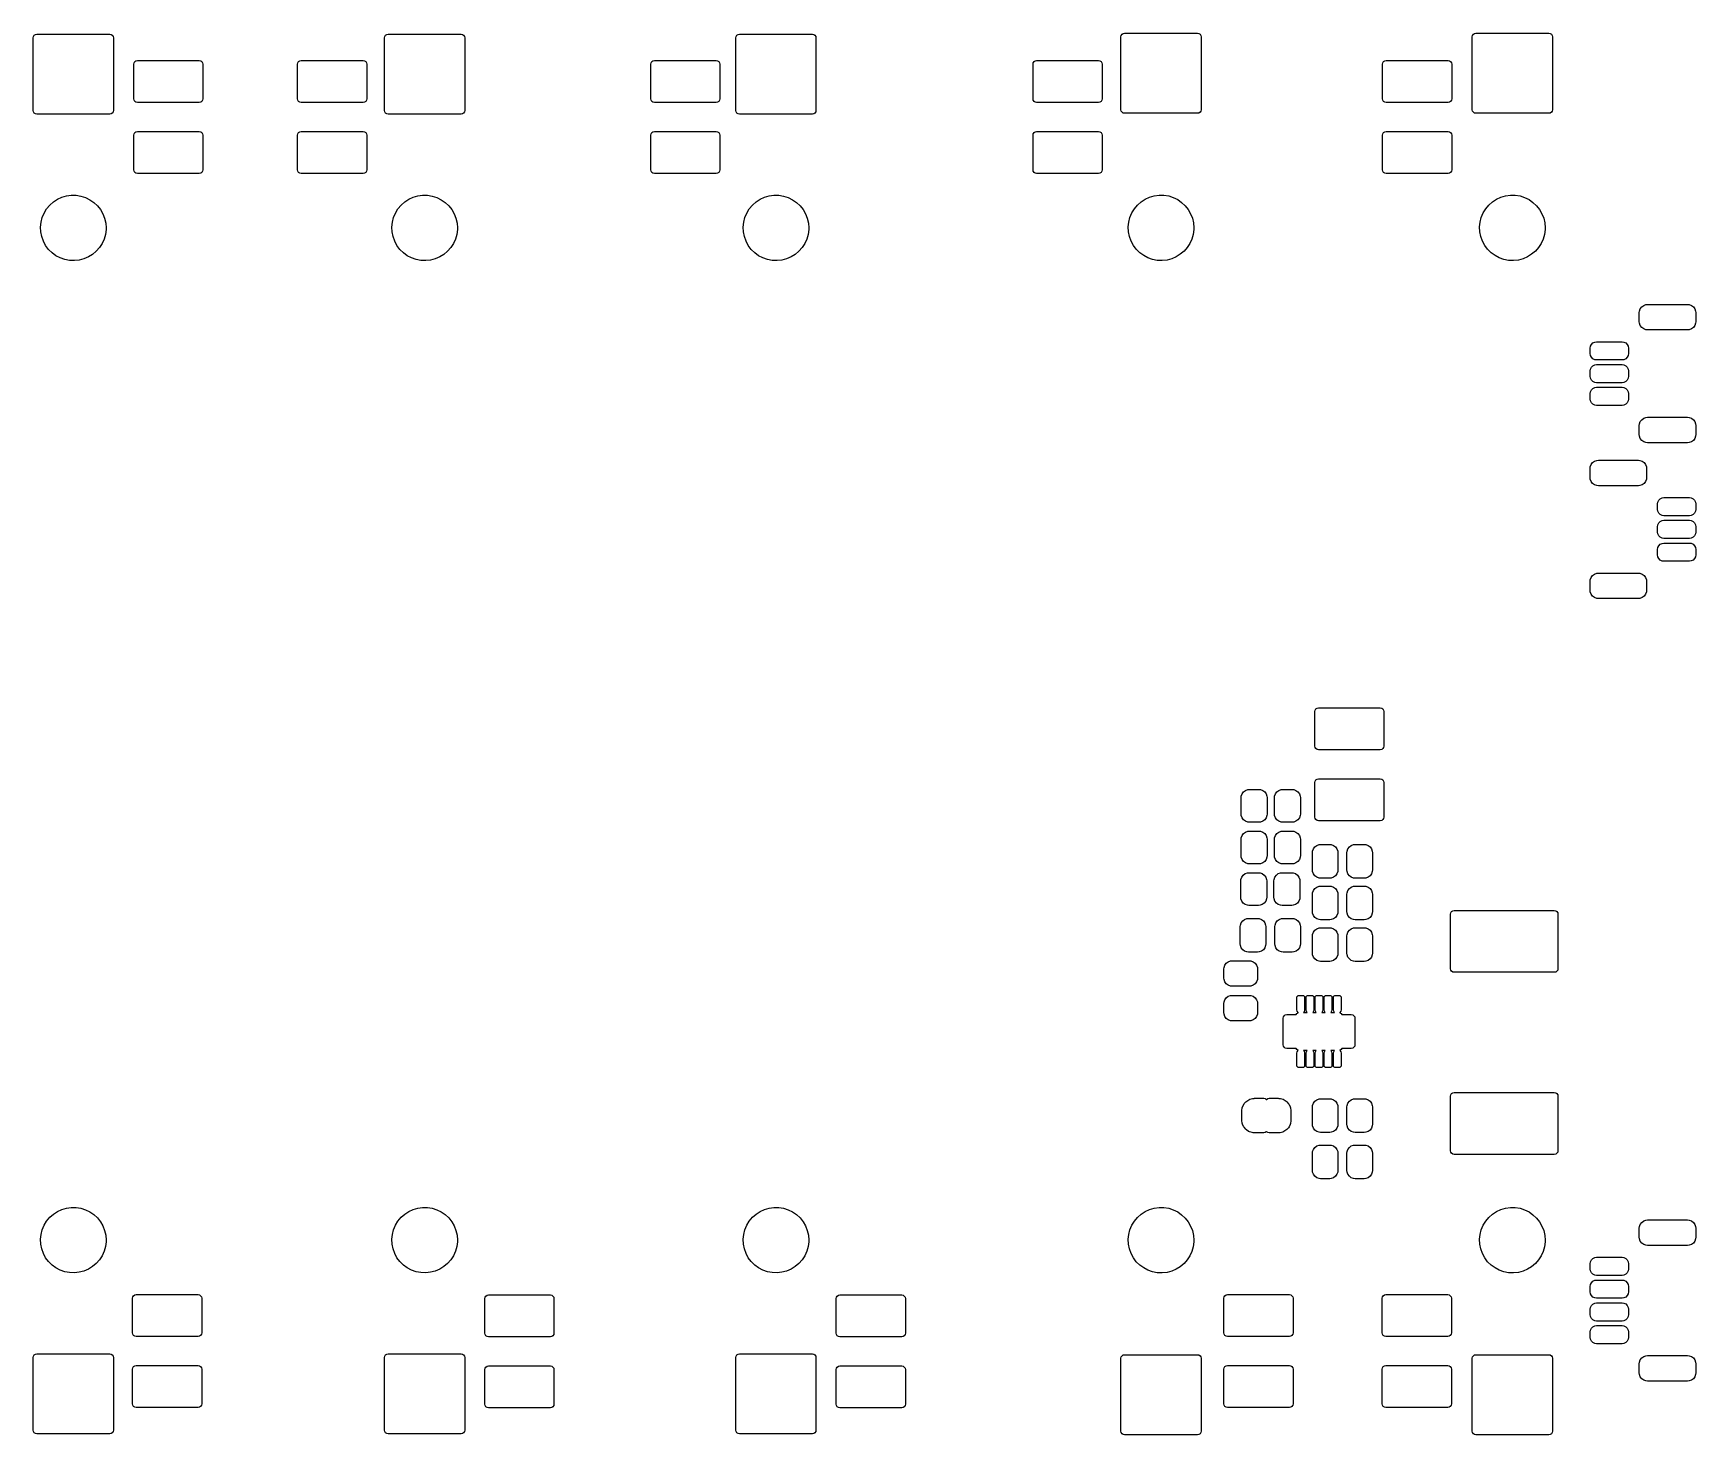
# Model space of a CAD drawing. Extents: x 0.33 to 3.92, y 0.02 to 3.05.
import ezdxf

# ---------------------------------------------------------------- set-up
doc = ezdxf.new("R2010")
doc.units = 0
doc.header["$MEASUREMENT"] = 0
doc.layers.add('BLACK', color=7, linetype='CONTINUOUS')

msp = doc.modelspace()

# ---------------------------------------------------------------- linework, layer by layer
at = {"layer": 'BLACK', "linetype": 'CONTINUOUS'}
for p, q in [((0.328543, 3.04134), (0.329143, 3.04435)), ((0.328543, 2.88386), (0.328543, 3.04134)), ((0.329143, 3.04435), (0.33085, 3.04691)), ((0.33085, 3.04691), (0.333404, 3.04861)), ((0.333404, 3.04861), (0.336417, 3.04921)), ((0.336417, 3.04921), (0.493898, 3.04921)), ((0.493898, 3.04921), (0.496911, 3.04861)), ((0.496911, 3.04861), (0.499465, 3.04691)), ((0.499465, 3.04691), (0.501172, 3.04435)), ((0.501172, 3.04435), (0.501772, 3.04134)), ((0.501772, 3.04134), (0.501772, 2.88386)), ((1.08839, 3.04134), (1.08899, 3.04435)), ((1.08839, 2.88386), (1.08839, 3.04134)), ((1.08899, 3.04435), (1.09069, 3.04691)), ((1.09069, 3.04691), (1.09325, 3.04861)), ((1.09325, 3.04861), (1.09626, 3.04921)), ((1.09626, 3.04921), (1.25374, 3.04921)), ((1.25374, 3.04921), (1.25675, 3.04861)), ((1.25675, 3.04861), (1.25931, 3.04691)), ((1.25931, 3.04691), (1.26101, 3.04435)), ((1.26101, 3.04435), (1.26161, 3.04134)), ((1.26161, 3.04134), (1.26161, 2.88386)), ((1.84823, 3.04134), (1.84883, 3.04435)), ((1.84823, 2.88386), (1.84823, 3.04134)), ((1.84883, 3.04435), (1.85053, 3.04691)), ((1.85053, 3.04691), (1.85309, 3.04861)), ((1.85309, 3.04861), (1.8561, 3.04921)), ((1.8561, 3.04921), (2.01358, 3.04921)), ((2.01358, 3.04921), (2.0166, 3.04861)), ((2.0166, 3.04861), (2.01915, 3.04691)), ((2.01915, 3.04691), (2.02086, 3.04435)), ((2.02086, 3.04435), (2.02146, 3.04134)), ((2.02146, 3.04134), (2.02146, 2.88386)), ((2.6811, 3.04331), (2.6817, 3.04632)), ((2.6811, 2.88583), (2.6811, 3.04331)), ((2.6817, 3.04632), (2.68341, 3.04887)), ((2.68341, 3.04887), (2.68596, 3.05058)), ((2.68596, 3.05058), (2.68898, 3.05118)), ((2.68898, 3.05118), (2.84646, 3.05118)), ((2.84646, 3.05118), (2.84947, 3.05058)), ((2.84947, 3.05058), (2.85202, 3.04887)), ((2.85202, 3.04887), (2.85373, 3.04632)), ((2.85373, 3.04632), (2.85433, 3.04331)), ((2.85433, 3.04331), (2.85433, 2.88583)), ((3.44094, 3.04331), (3.44154, 3.04632)), ((3.44094, 2.88583), (3.44094, 3.04331)), ((3.44154, 3.04632), (3.44325, 3.04887)), ((3.44325, 3.04887), (3.44581, 3.05058)), ((3.44581, 3.05058), (3.44882, 3.05118)), ((3.44882, 3.05118), (3.6063, 3.05118)), ((3.6063, 3.05118), (3.60931, 3.05058)), ((3.60931, 3.05058), (3.61187, 3.04887)), ((3.61187, 3.04887), (3.61357, 3.04632)), ((3.61357, 3.04632), (3.61417, 3.04331)), ((3.61417, 3.04331), (3.61417, 2.88583)), ((0.545906, 2.98417), (0.546505, 2.98719)), ((0.546505, 2.98719), (0.548212, 2.98974)), ((0.548212, 2.98974), (0.550766, 2.99145)), ((0.550766, 2.99145), (0.55378, 2.99205)), ((0.55378, 2.99205), (0.687638, 2.99205)), ((0.687638, 2.99205), (0.690651, 2.99145)), ((0.690651, 2.99145), (0.693206, 2.98974)), ((0.693206, 2.98974), (0.694912, 2.98719)), ((0.694912, 2.98719), (0.695512, 2.98417)), ((0.900236, 2.98417), (0.900836, 2.98719)), ((0.900836, 2.98719), (0.902542, 2.98974)), ((0.902542, 2.98974), (0.905097, 2.99145)), ((0.905097, 2.99145), (0.90811, 2.99205)), ((0.90811, 2.99205), (1.04197, 2.99205)), ((1.04197, 2.99205), (1.04498, 2.99145)), ((1.04498, 2.99145), (1.04754, 2.98974)), ((1.04754, 2.98974), (1.04924, 2.98719)), ((1.04924, 2.98719), (1.04984, 2.98417)), ((1.66402, 2.98417), (1.66462, 2.98719)), ((1.66462, 2.98719), (1.66632, 2.98974)), ((1.66632, 2.98974), (1.66888, 2.99145)), ((1.66888, 2.99145), (1.67189, 2.99205)), ((1.67189, 2.99205), (1.80575, 2.99205)), ((1.80575, 2.99205), (1.80876, 2.99145)), ((1.80876, 2.99145), (1.81132, 2.98974)), ((1.81132, 2.98974), (1.81302, 2.98719)), ((1.81302, 2.98719), (1.81362, 2.98417)), ((2.49079, 2.98417), (2.49139, 2.98719)), ((2.49139, 2.98719), (2.49309, 2.98974)), ((2.49309, 2.98974), (2.49565, 2.99145)), ((2.49565, 2.99145), (2.49866, 2.99205)), ((2.49866, 2.99205), (2.63252, 2.99205)), ((2.63252, 2.99205), (2.63553, 2.99145)), ((2.63553, 2.99145), (2.63809, 2.98974)), ((2.63809, 2.98974), (2.63979, 2.98719)), ((2.63979, 2.98719), (2.64039, 2.98417)), ((3.24669, 2.98417), (3.24729, 2.98719)), ((3.24729, 2.98719), (3.249, 2.98974)), ((3.249, 2.98974), (3.25155, 2.99145)), ((3.25155, 2.99145), (3.25457, 2.99205)), ((3.25457, 2.99205), (3.38843, 2.99205)), ((3.38843, 2.99205), (3.39144, 2.99145)), ((3.39144, 2.99145), (3.39399, 2.98974)), ((3.39399, 2.98974), (3.3957, 2.98719)), ((3.3957, 2.98719), (3.3963, 2.98417)), ((0.545906, 2.90937), (0.545906, 2.98417)), ((0.695512, 2.98417), (0.695512, 2.90937)), ((0.900236, 2.90937), (0.900236, 2.98417)), ((1.04984, 2.98417), (1.04984, 2.90937)), ((1.66402, 2.90937), (1.66402, 2.98417)), ((1.81362, 2.98417), (1.81362, 2.90937)), ((2.49079, 2.90937), (2.49079, 2.98417)), ((2.64039, 2.98417), (2.64039, 2.90937)), ((3.24669, 2.90937), (3.24669, 2.98417)), ((3.3963, 2.98417), (3.3963, 2.90937)), ((0.329143, 2.88084), (0.328543, 2.88386)), ((0.33085, 2.87829), (0.329143, 2.88084)), ((0.333404, 2.87658), (0.33085, 2.87829)), ((0.336417, 2.87598), (0.333404, 2.87658)), ((0.496911, 2.87658), (0.493898, 2.87598)), ((0.499465, 2.87829), (0.496911, 2.87658)), ((0.501172, 2.88084), (0.499465, 2.87829)), ((0.501772, 2.88386), (0.501172, 2.88084)), ((0.546505, 2.90636), (0.545906, 2.90937)), ((0.548212, 2.9038), (0.546505, 2.90636)), ((0.550766, 2.9021), (0.548212, 2.9038)), ((0.55378, 2.9015), (0.550766, 2.9021)), ((0.687638, 2.9015), (0.55378, 2.9015)), ((0.690651, 2.9021), (0.687638, 2.9015)), ((0.693206, 2.9038), (0.690651, 2.9021)), ((0.694912, 2.90636), (0.693206, 2.9038)), ((0.695512, 2.90937), (0.694912, 2.90636)), ((0.900836, 2.90636), (0.900236, 2.90937)), ((0.902542, 2.9038), (0.900836, 2.90636)), ((0.905097, 2.9021), (0.902542, 2.9038)), ((0.90811, 2.9015), (0.905097, 2.9021)), ((1.04197, 2.9015), (0.90811, 2.9015)), ((1.04498, 2.9021), (1.04197, 2.9015)), ((1.04754, 2.9038), (1.04498, 2.9021)), ((1.04924, 2.90636), (1.04754, 2.9038)), ((1.04984, 2.90937), (1.04924, 2.90636)), ((1.08899, 2.88084), (1.08839, 2.88386)), ((1.09069, 2.87829), (1.08899, 2.88084)), ((1.09325, 2.87658), (1.09069, 2.87829)), ((1.09626, 2.87598), (1.09325, 2.87658)), ((1.25675, 2.87658), (1.25374, 2.87598)), ((1.25931, 2.87829), (1.25675, 2.87658)), ((1.26101, 2.88084), (1.25931, 2.87829)), ((1.26161, 2.88386), (1.26101, 2.88084)), ((1.66462, 2.90636), (1.66402, 2.90937)), ((1.66632, 2.9038), (1.66462, 2.90636)), ((1.66888, 2.9021), (1.66632, 2.9038)), ((1.67189, 2.9015), (1.66888, 2.9021)), ((1.80575, 2.9015), (1.67189, 2.9015)), ((1.80876, 2.9021), (1.80575, 2.9015)), ((1.81132, 2.9038), (1.80876, 2.9021)), ((1.81302, 2.90636), (1.81132, 2.9038)), ((1.81362, 2.90937), (1.81302, 2.90636)), ((1.84883, 2.88084), (1.84823, 2.88386)), ((1.85053, 2.87829), (1.84883, 2.88084)), ((1.85309, 2.87658), (1.85053, 2.87829)), ((1.8561, 2.87598), (1.85309, 2.87658)), ((2.0166, 2.87658), (2.01358, 2.87598)), ((2.01915, 2.87829), (2.0166, 2.87658)), ((2.02086, 2.88084), (2.01915, 2.87829)), ((2.02146, 2.88386), (2.02086, 2.88084)), ((2.49139, 2.90636), (2.49079, 2.90937)), ((2.49309, 2.9038), (2.49139, 2.90636)), ((2.49565, 2.9021), (2.49309, 2.9038)), ((2.49866, 2.9015), (2.49565, 2.9021)), ((2.63252, 2.9015), (2.49866, 2.9015)), ((2.63553, 2.9021), (2.63252, 2.9015)), ((2.63809, 2.9038), (2.63553, 2.9021)), ((2.63979, 2.90636), (2.63809, 2.9038)), ((2.64039, 2.90937), (2.63979, 2.90636)), ((2.6817, 2.88281), (2.6811, 2.88583)), ((2.68341, 2.88026), (2.6817, 2.88281)), ((2.68596, 2.87855), (2.68341, 2.88026)), ((2.68898, 2.87795), (2.68596, 2.87855)), ((2.84646, 2.87795), (2.68898, 2.87795)), ((2.84947, 2.87855), (2.84646, 2.87795)), ((2.85202, 2.88026), (2.84947, 2.87855)), ((2.85373, 2.88281), (2.85202, 2.88026)), ((2.85433, 2.88583), (2.85373, 2.88281)), ((3.24729, 2.90636), (3.24669, 2.90937)), ((3.249, 2.9038), (3.24729, 2.90636)), ((3.25155, 2.9021), (3.249, 2.9038)), ((3.25457, 2.9015), (3.25155, 2.9021)), ((3.38843, 2.9015), (3.25457, 2.9015)), ((3.39144, 2.9021), (3.38843, 2.9015)), ((3.39399, 2.9038), (3.39144, 2.9021)), ((3.3957, 2.90636), (3.39399, 2.9038)), ((3.3963, 2.90937), (3.3957, 2.90636)), ((3.44154, 2.88281), (3.44094, 2.88583)), ((3.44325, 2.88026), (3.44154, 2.88281)), ((3.44581, 2.87855), (3.44325, 2.88026)), ((3.44882, 2.87795), (3.44581, 2.87855)), ((3.6063, 2.87795), (3.44882, 2.87795)), ((3.60931, 2.87855), (3.6063, 2.87795)), ((3.61187, 2.88026), (3.60931, 2.87855)), ((3.61357, 2.88281), (3.61187, 2.88026)), ((3.61417, 2.88583), (3.61357, 2.88281)), ((0.493898, 2.87598), (0.336417, 2.87598)), ((1.25374, 2.87598), (1.09626, 2.87598)), ((2.01358, 2.87598), (1.8561, 2.87598)), ((0.545906, 2.83063), (0.546505, 2.83364)), ((0.545906, 2.75583), (0.545906, 2.83063)), ((0.546505, 2.83364), (0.548212, 2.8362)), ((0.548212, 2.8362), (0.550766, 2.8379)), ((0.550766, 2.8379), (0.55378, 2.8385)), ((0.55378, 2.8385), (0.687638, 2.8385)), ((0.687638, 2.8385), (0.690651, 2.8379)), ((0.690651, 2.8379), (0.693206, 2.8362)), ((0.693206, 2.8362), (0.694912, 2.83364)), ((0.694912, 2.83364), (0.695512, 2.83063)), ((0.695512, 2.83063), (0.695512, 2.75583)), ((0.900236, 2.83063), (0.900836, 2.83364)), ((0.900236, 2.75583), (0.900236, 2.83063)), ((0.900836, 2.83364), (0.902542, 2.8362)), ((0.902542, 2.8362), (0.905097, 2.8379)), ((0.905097, 2.8379), (0.90811, 2.8385)), ((0.90811, 2.8385), (1.04197, 2.8385)), ((1.04197, 2.8385), (1.04498, 2.8379)), ((1.04498, 2.8379), (1.04754, 2.8362)), ((1.04754, 2.8362), (1.04924, 2.83364)), ((1.04924, 2.83364), (1.04984, 2.83063)), ((1.04984, 2.83063), (1.04984, 2.75583)), ((1.66402, 2.83063), (1.66462, 2.83364)), ((1.66402, 2.75583), (1.66402, 2.83063)), ((1.66462, 2.83364), (1.66632, 2.8362)), ((1.66632, 2.8362), (1.66888, 2.8379)), ((1.66888, 2.8379), (1.67189, 2.8385)), ((1.67189, 2.8385), (1.80575, 2.8385)), ((1.80575, 2.8385), (1.80876, 2.8379)), ((1.80876, 2.8379), (1.81132, 2.8362)), ((1.81132, 2.8362), (1.81302, 2.83364)), ((1.81302, 2.83364), (1.81362, 2.83063)), ((1.81362, 2.83063), (1.81362, 2.75583)), ((2.49079, 2.83063), (2.49139, 2.83364)), ((2.49079, 2.75583), (2.49079, 2.83063)), ((2.49139, 2.83364), (2.49309, 2.8362)), ((2.49309, 2.8362), (2.49565, 2.8379)), ((2.49565, 2.8379), (2.49866, 2.8385)), ((2.49866, 2.8385), (2.63252, 2.8385)), ((2.63252, 2.8385), (2.63553, 2.8379)), ((2.63553, 2.8379), (2.63809, 2.8362)), ((2.63809, 2.8362), (2.63979, 2.83364)), ((2.63979, 2.83364), (2.64039, 2.83063)), ((2.64039, 2.83063), (2.64039, 2.75583)), ((3.24669, 2.83063), (3.24729, 2.83364)), ((3.24669, 2.75583), (3.24669, 2.83063)), ((3.24729, 2.83364), (3.249, 2.8362)), ((3.249, 2.8362), (3.25155, 2.8379)), ((3.25155, 2.8379), (3.25457, 2.8385)), ((3.25457, 2.8385), (3.38843, 2.8385)), ((3.38843, 2.8385), (3.39144, 2.8379)), ((3.39144, 2.8379), (3.39399, 2.8362)), ((3.39399, 2.8362), (3.3957, 2.83364)), ((3.3957, 2.83364), (3.3963, 2.83063)), ((3.3963, 2.83063), (3.3963, 2.75583)), ((0.546505, 2.75281), (0.545906, 2.75583)), ((0.548212, 2.75026), (0.546505, 2.75281)), ((0.550766, 2.74855), (0.548212, 2.75026)), ((0.55378, 2.74795), (0.550766, 2.74855)), ((0.687638, 2.74795), (0.55378, 2.74795)), ((0.690651, 2.74855), (0.687638, 2.74795)), ((0.693206, 2.75026), (0.690651, 2.74855)), ((0.694912, 2.75281), (0.693206, 2.75026)), ((0.695512, 2.75583), (0.694912, 2.75281)), ((0.900836, 2.75281), (0.900236, 2.75583)), ((0.902542, 2.75026), (0.900836, 2.75281)), ((0.905097, 2.74855), (0.902542, 2.75026)), ((0.90811, 2.74795), (0.905097, 2.74855)), ((1.04197, 2.74795), (0.90811, 2.74795)), ((1.04498, 2.74855), (1.04197, 2.74795)), ((1.04754, 2.75026), (1.04498, 2.74855)), ((1.04924, 2.75281), (1.04754, 2.75026)), ((1.04984, 2.75583), (1.04924, 2.75281)), ((1.66462, 2.75281), (1.66402, 2.75583)), ((1.66632, 2.75026), (1.66462, 2.75281)), ((1.66888, 2.74855), (1.66632, 2.75026)), ((1.67189, 2.74795), (1.66888, 2.74855)), ((1.80575, 2.74795), (1.67189, 2.74795)), ((1.80876, 2.74855), (1.80575, 2.74795)), ((1.81132, 2.75026), (1.80876, 2.74855)), ((1.81302, 2.75281), (1.81132, 2.75026)), ((1.81362, 2.75583), (1.81302, 2.75281)), ((2.49139, 2.75281), (2.49079, 2.75583)), ((2.49309, 2.75026), (2.49139, 2.75281)), ((2.49565, 2.74855), (2.49309, 2.75026)), ((2.49866, 2.74795), (2.49565, 2.74855)), ((2.63252, 2.74795), (2.49866, 2.74795)), ((2.63553, 2.74855), (2.63252, 2.74795)), ((2.63809, 2.75026), (2.63553, 2.74855)), ((2.63979, 2.75281), (2.63809, 2.75026)), ((2.64039, 2.75583), (2.63979, 2.75281)), ((3.24729, 2.75281), (3.24669, 2.75583)), ((3.249, 2.75026), (3.24729, 2.75281)), ((3.25155, 2.74855), (3.249, 2.75026)), ((3.25457, 2.74795), (3.25155, 2.74855)), ((3.38843, 2.74795), (3.25457, 2.74795)), ((3.39144, 2.74855), (3.38843, 2.74795)), ((3.39399, 2.75026), (3.39144, 2.74855)), ((3.3957, 2.75281), (3.39399, 2.75026)), ((3.3963, 2.75583), (3.3957, 2.75281)), ((0.39034, 2.6965), (0.400424, 2.69944)), ((0.400424, 2.69944), (0.410831, 2.70085)), ((0.410831, 2.70085), (0.421334, 2.70071)), ((0.421334, 2.70071), (0.431701, 2.69903)), ((0.431701, 2.69903), (0.441704, 2.69582)), ((1.15018, 2.6965), (1.16027, 2.69944)), ((1.16027, 2.69944), (1.17067, 2.70085)), ((1.17067, 2.70085), (1.18118, 2.70071)), ((1.18118, 2.70071), (1.19154, 2.69903)), ((1.19154, 2.69903), (1.20155, 2.69582)), ((1.91002, 2.6965), (1.92011, 2.69944)), ((1.92011, 2.69944), (1.93052, 2.70085)), ((1.93052, 2.70085), (1.94102, 2.70071)), ((1.94102, 2.70071), (1.95139, 2.69903)), ((1.95139, 2.69903), (1.96139, 2.69582)), ((2.7429, 2.69669), (2.75298, 2.69963)), ((2.75298, 2.69963), (2.76339, 2.70105)), ((2.76339, 2.70105), (2.77389, 2.70091)), ((2.77389, 2.70091), (2.78426, 2.69922)), ((2.78426, 2.69922), (2.79426, 2.69602)), ((3.50274, 2.69669), (3.51283, 2.69963)), ((3.51283, 2.69963), (3.52323, 2.70105)), ((3.52323, 2.70105), (3.53374, 2.70091)), ((3.53374, 2.70091), (3.5441, 2.69922)), ((3.5441, 2.69922), (3.55411, 2.69602)), ((0.347953, 2.6526), (0.352015, 2.66229)), ((0.352015, 2.66229), (0.357464, 2.67127)), ((0.357464, 2.67127), (0.364181, 2.67935)), ((0.364181, 2.67935), (0.372017, 2.68634)), ((0.372017, 2.68634), (0.380801, 2.6921)), ((0.380801, 2.6921), (0.39034, 2.6965)), ((0.441704, 2.69582), (0.451125, 2.69118)), ((0.451125, 2.69118), (0.459755, 2.68519)), ((0.459755, 2.68519), (0.467405, 2.67799)), ((0.467405, 2.67799), (0.473908, 2.66975)), ((0.473908, 2.66975), (0.47912, 2.66063)), ((1.1078, 2.6526), (1.11186, 2.66229)), ((1.11186, 2.66229), (1.11731, 2.67127)), ((1.11731, 2.67127), (1.12402, 2.67935)), ((1.12402, 2.67935), (1.13186, 2.68634)), ((1.13186, 2.68634), (1.14064, 2.6921)), ((1.14064, 2.6921), (1.15018, 2.6965)), ((1.20155, 2.69582), (1.21097, 2.69118)), ((1.21097, 2.69118), (1.2196, 2.68519)), ((1.2196, 2.68519), (1.22725, 2.67799)), ((1.22725, 2.67799), (1.23375, 2.66975)), ((1.23375, 2.66975), (1.23896, 2.66063)), ((1.86764, 2.6526), (1.8717, 2.66229)), ((1.8717, 2.66229), (1.87715, 2.67127)), ((1.87715, 2.67127), (1.88387, 2.67935)), ((1.88387, 2.67935), (1.8917, 2.68634)), ((1.8917, 2.68634), (1.90049, 2.6921)), ((1.90049, 2.6921), (1.91002, 2.6965)), ((1.96139, 2.69582), (1.97081, 2.69118)), ((1.97081, 2.69118), (1.97944, 2.68519)), ((1.97944, 2.68519), (1.98709, 2.67799)), ((1.98709, 2.67799), (1.99359, 2.66975)), ((1.99359, 2.66975), (1.99881, 2.66063)), ((2.70051, 2.6528), (2.70457, 2.66249)), ((2.70457, 2.66249), (2.71002, 2.67147)), ((2.71002, 2.67147), (2.71674, 2.67954)), ((2.71674, 2.67954), (2.72458, 2.68654)), ((2.72458, 2.68654), (2.73336, 2.6923)), ((2.73336, 2.6923), (2.7429, 2.69669)), ((2.79426, 2.69602), (2.80368, 2.69138)), ((2.80368, 2.69138), (2.81231, 2.68539)), ((2.81231, 2.68539), (2.81996, 2.67819)), ((2.81996, 2.67819), (2.82647, 2.66994)), ((2.82647, 2.66994), (2.83168, 2.66082)), ((2.83168, 2.66082), (2.83549, 2.65103)), ((3.46035, 2.6528), (3.46442, 2.66249)), ((3.46442, 2.66249), (3.46987, 2.67147)), ((3.46987, 2.67147), (3.47658, 2.67954)), ((3.47658, 2.67954), (3.48442, 2.68654)), ((3.48442, 2.68654), (3.4932, 2.6923)), ((3.4932, 2.6923), (3.50274, 2.69669)), ((3.55411, 2.69602), (3.56353, 2.69138)), ((3.56353, 2.69138), (3.57216, 2.68539)), ((3.57216, 2.68539), (3.57981, 2.67819)), ((3.57981, 2.67819), (3.58631, 2.66994)), ((3.58631, 2.66994), (3.59152, 2.66082)), ((3.59152, 2.66082), (3.59533, 2.65103)), ((0.344316, 2.63197), (0.345368, 2.64242)), ((0.34482, 2.62148), (0.344316, 2.63197)), ((0.345368, 2.64242), (0.347953, 2.6526)), ((0.47912, 2.66063), (0.482927, 2.65084)), ((0.482927, 2.65084), (0.485245, 2.64059)), ((0.485926, 2.62641), (0.484601, 2.61599)), ((0.485245, 2.64059), (0.486024, 2.63012)), ((0.486024, 2.63012), (0.485926, 2.62641)), ((1.10416, 2.63197), (1.10521, 2.64242)), ((1.10466, 2.62148), (1.10416, 2.63197)), ((1.10521, 2.64242), (1.1078, 2.6526)), ((1.23896, 2.66063), (1.24277, 2.65084)), ((1.24277, 2.65084), (1.24509, 2.64059)), ((1.24577, 2.62641), (1.24444, 2.61599)), ((1.24509, 2.64059), (1.24587, 2.63012)), ((1.24587, 2.63012), (1.24577, 2.62641)), ((1.864, 2.63197), (1.86505, 2.64242)), ((1.8645, 2.62148), (1.864, 2.63197)), ((1.86505, 2.64242), (1.86764, 2.6526)), ((1.99881, 2.66063), (2.00261, 2.65084)), ((2.00261, 2.65084), (2.00493, 2.64059)), ((2.00561, 2.62641), (2.00429, 2.61599)), ((2.00493, 2.64059), (2.00571, 2.63012)), ((2.00571, 2.63012), (2.00561, 2.62641)), ((2.69687, 2.63217), (2.69793, 2.64262)), ((2.69738, 2.62168), (2.69687, 2.63217)), ((2.69793, 2.64262), (2.70051, 2.6528)), ((2.83549, 2.65103), (2.8378, 2.64079)), ((2.83849, 2.62661), (2.83716, 2.61619)), ((2.8378, 2.64079), (2.83858, 2.63031)), ((2.83858, 2.63031), (2.83849, 2.62661)), ((3.45672, 2.63217), (3.45777, 2.64262)), ((3.45722, 2.62168), (3.45672, 2.63217)), ((3.45777, 2.64262), (3.46035, 2.6528)), ((3.59533, 2.65103), (3.59765, 2.64079)), ((3.59833, 2.62661), (3.597, 2.61619)), ((3.59765, 2.64079), (3.59843, 2.63031)), ((3.59843, 2.63031), (3.59833, 2.62661)), ((0.346869, 2.61118), (0.34482, 2.62148)), ((0.350418, 2.60129), (0.346869, 2.61118)), ((0.35539, 2.59204), (0.350418, 2.60129)), ((0.361674, 2.58363), (0.35539, 2.59204)), ((0.477436, 2.5963), (0.471754, 2.58747)), ((0.48175, 2.60588), (0.477436, 2.5963)), ((0.484601, 2.61599), (0.48175, 2.60588)), ((1.10671, 2.61118), (1.10466, 2.62148)), ((1.11026, 2.60129), (1.10671, 2.61118)), ((1.11523, 2.59204), (1.11026, 2.60129)), ((1.12152, 2.58363), (1.11523, 2.59204)), ((1.23728, 2.5963), (1.2316, 2.58747)), ((1.24159, 2.60588), (1.23728, 2.5963)), ((1.24444, 2.61599), (1.24159, 2.60588)), ((1.86655, 2.61118), (1.8645, 2.62148)), ((1.8701, 2.60129), (1.86655, 2.61118)), ((1.87507, 2.59204), (1.8701, 2.60129)), ((1.88136, 2.58363), (1.87507, 2.59204)), ((1.99712, 2.5963), (1.99144, 2.58747)), ((2.00143, 2.60588), (1.99712, 2.5963)), ((2.00429, 2.61599), (2.00143, 2.60588)), ((2.69943, 2.61138), (2.69738, 2.62168)), ((2.70298, 2.60149), (2.69943, 2.61138)), ((2.70795, 2.59224), (2.70298, 2.60149)), ((2.71423, 2.58382), (2.70795, 2.59224)), ((2.82999, 2.5965), (2.82431, 2.58767)), ((2.83431, 2.60608), (2.82999, 2.5965)), ((2.83716, 2.61619), (2.83431, 2.60608)), ((3.45927, 2.61138), (3.45722, 2.62168)), ((3.46282, 2.60149), (3.45927, 2.61138)), ((3.46779, 2.59224), (3.46282, 2.60149)), ((3.47408, 2.58382), (3.46779, 2.59224)), ((3.58984, 2.5965), (3.58416, 2.58767)), ((3.59415, 2.60608), (3.58984, 2.5965)), ((3.597, 2.61619), (3.59415, 2.60608)), ((0.369134, 2.57623), (0.361674, 2.58363)), ((0.377604, 2.57002), (0.369134, 2.57623)), ((0.3869, 2.56513), (0.377604, 2.57002)), ((0.396816, 2.56167), (0.3869, 2.56513)), ((0.407135, 2.55971), (0.396816, 2.56167)), ((0.417631, 2.5593), (0.407135, 2.55971)), ((0.428072, 2.56044), (0.417631, 2.5593)), ((0.438229, 2.56311), (0.428072, 2.56044)), ((0.44788, 2.56726), (0.438229, 2.56311)), ((0.456812, 2.57279), (0.44788, 2.56726)), ((0.464828, 2.57957), (0.456812, 2.57279)), ((0.471754, 2.58747), (0.464828, 2.57957)), ((1.12898, 2.57623), (1.12152, 2.58363)), ((1.13745, 2.57002), (1.12898, 2.57623)), ((1.14674, 2.56513), (1.13745, 2.57002)), ((1.15666, 2.56167), (1.14674, 2.56513)), ((1.16698, 2.55971), (1.15666, 2.56167)), ((1.17747, 2.5593), (1.16698, 2.55971)), ((1.18791, 2.56044), (1.17747, 2.5593)), ((1.19807, 2.56311), (1.18791, 2.56044)), ((1.20772, 2.56726), (1.19807, 2.56311)), ((1.21665, 2.57279), (1.20772, 2.56726)), ((1.22467, 2.57957), (1.21665, 2.57279)), ((1.2316, 2.58747), (1.22467, 2.57957)), ((1.88882, 2.57623), (1.88136, 2.58363)), ((1.89729, 2.57002), (1.88882, 2.57623)), ((1.90658, 2.56513), (1.89729, 2.57002)), ((1.9165, 2.56167), (1.90658, 2.56513)), ((1.92682, 2.55971), (1.9165, 2.56167)), ((1.93732, 2.5593), (1.92682, 2.55971)), ((1.94776, 2.56044), (1.93732, 2.5593)), ((1.95791, 2.56311), (1.94776, 2.56044)), ((1.96756, 2.56726), (1.95791, 2.56311)), ((1.9765, 2.57279), (1.96756, 2.56726)), ((1.98451, 2.57957), (1.9765, 2.57279)), ((1.99144, 2.58747), (1.98451, 2.57957)), ((2.72169, 2.57643), (2.71423, 2.58382)), ((2.73016, 2.57022), (2.72169, 2.57643)), ((2.73946, 2.56533), (2.73016, 2.57022)), ((2.74938, 2.56186), (2.73946, 2.56533)), ((2.75969, 2.5599), (2.74938, 2.56186)), ((2.77019, 2.55949), (2.75969, 2.5599)), ((2.78063, 2.56064), (2.77019, 2.55949)), ((2.79079, 2.56331), (2.78063, 2.56064)), ((2.80044, 2.56746), (2.79079, 2.56331)), ((2.80937, 2.57298), (2.80044, 2.56746)), ((2.81739, 2.57977), (2.80937, 2.57298)), ((2.82431, 2.58767), (2.81739, 2.57977)), ((3.48154, 2.57643), (3.47408, 2.58382)), ((3.49001, 2.57022), (3.48154, 2.57643)), ((3.4993, 2.56533), (3.49001, 2.57022)), ((3.50922, 2.56186), (3.4993, 2.56533)), ((3.51954, 2.5599), (3.50922, 2.56186)), ((3.53003, 2.55949), (3.51954, 2.5599)), ((3.54047, 2.56064), (3.53003, 2.55949)), ((3.55063, 2.56331), (3.54047, 2.56064)), ((3.56028, 2.56746), (3.55063, 2.56331)), ((3.56921, 2.57298), (3.56028, 2.56746)), ((3.57723, 2.57977), (3.56921, 2.57298)), ((3.58416, 2.58767), (3.57723, 2.57977)), ((3.80213, 2.44689), (3.80244, 2.45021)), ((3.80213, 2.4272), (3.80213, 2.44689)), ((3.80244, 2.45021), (3.80419, 2.45518)), ((3.80419, 2.45518), (3.80732, 2.45942)), ((3.80732, 2.45942), (3.81155, 2.46255)), ((3.81155, 2.46255), (3.81652, 2.46429)), ((3.81652, 2.46429), (3.81984, 2.46461)), ((3.81984, 2.46461), (3.90646, 2.46461)), ((3.90646, 2.46461), (3.90978, 2.46429)), ((3.90978, 2.46429), (3.91475, 2.46255)), ((3.91475, 2.46255), (3.91898, 2.45942)), ((3.91898, 2.45942), (3.92211, 2.45518)), ((3.92211, 2.45518), (3.92386, 2.45021)), ((3.92386, 2.45021), (3.92417, 2.44689)), ((3.92417, 2.44689), (3.92417, 2.4272)), ((3.80244, 2.42388), (3.80213, 2.4272)), ((3.80419, 2.41891), (3.80244, 2.42388)), ((3.80732, 2.41468), (3.80419, 2.41891)), ((3.81155, 2.41155), (3.80732, 2.41468)), ((3.81652, 2.4098), (3.81155, 2.41155)), ((3.81984, 2.40949), (3.81652, 2.4098)), ((3.90646, 2.40949), (3.81984, 2.40949)), ((3.90978, 2.4098), (3.90646, 2.40949)), ((3.91475, 2.41155), (3.90978, 2.4098)), ((3.91898, 2.41468), (3.91475, 2.41155)), ((3.92211, 2.41891), (3.91898, 2.41468)), ((3.92386, 2.42388), (3.92211, 2.41891)), ((3.92417, 2.4272), (3.92386, 2.42388)), ((3.69583, 2.37012), (3.6964, 2.37405)), ((3.6964, 2.37405), (3.69839, 2.37812)), ((3.69839, 2.37812), (3.70158, 2.38132)), ((3.70158, 2.38132), (3.70565, 2.38332)), ((3.70565, 2.38332), (3.70961, 2.3839)), ((3.70961, 2.3839), (3.76472, 2.3839)), ((3.76472, 2.3839), (3.76866, 2.38332)), ((3.76866, 2.38332), (3.77273, 2.38134)), ((3.77273, 2.38134), (3.77593, 2.37814)), ((3.77593, 2.37814), (3.77792, 2.37408)), ((3.77792, 2.37408), (3.7785, 2.37012)), ((3.69583, 2.35831), (3.69583, 2.37012)), ((3.69641, 2.35435), (3.69583, 2.35831)), ((3.6984, 2.35029), (3.69641, 2.35435)), ((3.7016, 2.34709), (3.6984, 2.35029)), ((3.70567, 2.3451), (3.7016, 2.34709)), ((3.70961, 2.34453), (3.70567, 2.3451)), ((3.76472, 2.34453), (3.70961, 2.34453)), ((3.76868, 2.34511), (3.76472, 2.34453)), ((3.77275, 2.3471), (3.76868, 2.34511)), ((3.77594, 2.35031), (3.77275, 2.3471)), ((3.77793, 2.35437), (3.77594, 2.35031)), ((3.7785, 2.35831), (3.77793, 2.35437)), ((3.7785, 2.37012), (3.7785, 2.35831)), ((3.69583, 2.32091), (3.6964, 2.32484)), ((3.69583, 2.30909), (3.69583, 2.32091)), ((3.69641, 2.30513), (3.69583, 2.30909)), ((3.6964, 2.32484), (3.69839, 2.32891)), ((3.6984, 2.30107), (3.69641, 2.30513)), ((3.69839, 2.32891), (3.70158, 2.33211)), ((3.70158, 2.33211), (3.70565, 2.3341)), ((3.70565, 2.3341), (3.70961, 2.33469)), ((3.70961, 2.33469), (3.76472, 2.33469)), ((3.76472, 2.33469), (3.76866, 2.33411)), ((3.76866, 2.33411), (3.77273, 2.33212)), ((3.77273, 2.33212), (3.77593, 2.32893)), ((3.77593, 2.32893), (3.77792, 2.32487)), ((3.77793, 2.30516), (3.77594, 2.30109)), ((3.77792, 2.32487), (3.7785, 2.32091)), ((3.7785, 2.30909), (3.77793, 2.30516)), ((3.7785, 2.32091), (3.7785, 2.30909)), ((3.69583, 2.27169), (3.6964, 2.27563)), ((3.69583, 2.25988), (3.69583, 2.27169)), ((3.6964, 2.27563), (3.69839, 2.27969)), ((3.69839, 2.27969), (3.70158, 2.2829)), ((3.7016, 2.29788), (3.6984, 2.30107)), ((3.70158, 2.2829), (3.70565, 2.28489)), ((3.70567, 2.29589), (3.7016, 2.29788)), ((3.70565, 2.28489), (3.70961, 2.28547)), ((3.70961, 2.29531), (3.70567, 2.29589)), ((3.76472, 2.29531), (3.70961, 2.29531)), ((3.70961, 2.28547), (3.76472, 2.28547)), ((3.76868, 2.2959), (3.76472, 2.29531)), ((3.76472, 2.28547), (3.76866, 2.2849)), ((3.76866, 2.2849), (3.77273, 2.28291)), ((3.77275, 2.29789), (3.76868, 2.2959)), ((3.77273, 2.28291), (3.77593, 2.27971)), ((3.77594, 2.30109), (3.77275, 2.29789)), ((3.77593, 2.27971), (3.77792, 2.27565)), ((3.77792, 2.27565), (3.7785, 2.27169)), ((3.7785, 2.27169), (3.7785, 2.25988)), ((3.69641, 2.25592), (3.69583, 2.25988)), ((3.6984, 2.25186), (3.69641, 2.25592)), ((3.7016, 2.24866), (3.6984, 2.25186)), ((3.70567, 2.24668), (3.7016, 2.24866)), ((3.70961, 2.2461), (3.70567, 2.24668)), ((3.76472, 2.2461), (3.70961, 2.2461)), ((3.76868, 2.24668), (3.76472, 2.2461)), ((3.77275, 2.24868), (3.76868, 2.24668)), ((3.77594, 2.25188), (3.77275, 2.24868)), ((3.77793, 2.25595), (3.77594, 2.25188)), ((3.7785, 2.25988), (3.77793, 2.25595)), ((3.80213, 2.2028), (3.80244, 2.20612)), ((3.80213, 2.18311), (3.80213, 2.2028)), ((3.80244, 2.20612), (3.80419, 2.21109)), ((3.80419, 2.21109), (3.80732, 2.21532)), ((3.80732, 2.21532), (3.81155, 2.21845)), ((3.81155, 2.21845), (3.81652, 2.2202)), ((3.81652, 2.2202), (3.81984, 2.22051)), ((3.81984, 2.22051), (3.90646, 2.22051)), ((3.90646, 2.22051), (3.90978, 2.2202)), ((3.90978, 2.2202), (3.91475, 2.21845)), ((3.91475, 2.21845), (3.91898, 2.21532)), ((3.91898, 2.21532), (3.92211, 2.21109)), ((3.92211, 2.21109), (3.92386, 2.20612)), ((3.92386, 2.20612), (3.92417, 2.2028)), ((3.92417, 2.2028), (3.92417, 2.18311)), ((3.80244, 2.17979), (3.80213, 2.18311)), ((3.80419, 2.17482), (3.80244, 2.17979)), ((3.80732, 2.17058), (3.80419, 2.17482)), ((3.81155, 2.16745), (3.80732, 2.17058)), ((3.81652, 2.16571), (3.81155, 2.16745)), ((3.81984, 2.16539), (3.81652, 2.16571)), ((3.90646, 2.16539), (3.81984, 2.16539)), ((3.90978, 2.16571), (3.90646, 2.16539)), ((3.91475, 2.16745), (3.90978, 2.16571)), ((3.91898, 2.17058), (3.91475, 2.16745)), ((3.92211, 2.17482), (3.91898, 2.17058)), ((3.92386, 2.17979), (3.92211, 2.17482)), ((3.92417, 2.18311), (3.92386, 2.17979)), ((3.69789, 2.11813), (3.70102, 2.12237)), ((3.70102, 2.12237), (3.70525, 2.1255)), ((3.70525, 2.1255), (3.71022, 2.12725)), ((3.71022, 2.12725), (3.71354, 2.12756)), ((3.71354, 2.12756), (3.80016, 2.12756)), ((3.80016, 2.12756), (3.80348, 2.12725)), ((3.80348, 2.12725), (3.80845, 2.1255)), ((3.80845, 2.1255), (3.81268, 2.12237)), ((3.81268, 2.12237), (3.81581, 2.11813)), ((3.69583, 2.10984), (3.69614, 2.11316)), ((3.69583, 2.09016), (3.69583, 2.10984)), ((3.69614, 2.08684), (3.69583, 2.09016)), ((3.69614, 2.11316), (3.69789, 2.11813)), ((3.69789, 2.08187), (3.69614, 2.08684)), ((3.81581, 2.11813), (3.81756, 2.11316)), ((3.81756, 2.08684), (3.81581, 2.08187)), ((3.81756, 2.11316), (3.81787, 2.10984)), ((3.81787, 2.09016), (3.81756, 2.08684)), ((3.81787, 2.10984), (3.81787, 2.09016)), ((3.70102, 2.07763), (3.69789, 2.08187)), ((3.70525, 2.0745), (3.70102, 2.07763)), ((3.71022, 2.07275), (3.70525, 2.0745)), ((3.71354, 2.07244), (3.71022, 2.07275)), ((3.80016, 2.07244), (3.71354, 2.07244)), ((3.80348, 2.07275), (3.80016, 2.07244)), ((3.80845, 2.0745), (3.80348, 2.07275)), ((3.81268, 2.07763), (3.80845, 2.0745)), ((3.81581, 2.08187), (3.81268, 2.07763)), ((3.8415, 2.03307), (3.84207, 2.03701)), ((3.8415, 2.02126), (3.8415, 2.03307)), ((3.84208, 2.0173), (3.8415, 2.02126)), ((3.84207, 2.03701), (3.84406, 2.04107)), ((3.84407, 2.01324), (3.84208, 2.0173)), ((3.84406, 2.04107), (3.84725, 2.04427)), ((3.84725, 2.04427), (3.85132, 2.04627)), ((3.85132, 2.04627), (3.85528, 2.04685)), ((3.85528, 2.04685), (3.91039, 2.04685)), ((3.91039, 2.04685), (3.91433, 2.04628)), ((3.91433, 2.04628), (3.9184, 2.04429)), ((3.9184, 2.04429), (3.9216, 2.04109)), ((3.9216, 2.04109), (3.92359, 2.03703)), ((3.9236, 2.01732), (3.92161, 2.01326)), ((3.92359, 2.03703), (3.92417, 2.03307)), ((3.92417, 2.02126), (3.9236, 2.01732)), ((3.92417, 2.03307), (3.92417, 2.02126)), ((3.8415, 1.98386), (3.84207, 1.98779)), ((3.8415, 1.97205), (3.8415, 1.98386)), ((3.84207, 1.98779), (3.84406, 1.99186)), ((3.84406, 1.99186), (3.84725, 1.99506)), ((3.84727, 2.01004), (3.84407, 2.01324)), ((3.84725, 1.99506), (3.85132, 1.99706)), ((3.85134, 2.00805), (3.84727, 2.01004)), ((3.85132, 1.99706), (3.85528, 1.99764)), ((3.85528, 2.00748), (3.85134, 2.00805)), ((3.91039, 2.00748), (3.85528, 2.00748)), ((3.85528, 1.99764), (3.91039, 1.99764)), ((3.91435, 2.00806), (3.91039, 2.00748)), ((3.91039, 1.99764), (3.91433, 1.99706)), ((3.91433, 1.99706), (3.9184, 1.99508)), ((3.91842, 2.01006), (3.91435, 2.00806)), ((3.9184, 1.99508), (3.9216, 1.99188)), ((3.92161, 2.01326), (3.91842, 2.01006)), ((3.9216, 1.99188), (3.92359, 1.98782)), ((3.92359, 1.98782), (3.92417, 1.98386)), ((3.92417, 1.98386), (3.92417, 1.97205)), ((3.84208, 1.96809), (3.8415, 1.97205)), ((3.84207, 1.93858), (3.84406, 1.94265)), ((3.84407, 1.96403), (3.84208, 1.96809)), ((3.84406, 1.94265), (3.84725, 1.94585)), ((3.84727, 1.96083), (3.84407, 1.96403)), ((3.84725, 1.94585), (3.85132, 1.94784)), ((3.85134, 1.95884), (3.84727, 1.96083)), ((3.85132, 1.94784), (3.85528, 1.94843)), ((3.85528, 1.95827), (3.85134, 1.95884)), ((3.91039, 1.95827), (3.85528, 1.95827)), ((3.85528, 1.94843), (3.91039, 1.94843)), ((3.91435, 1.95885), (3.91039, 1.95827)), ((3.91039, 1.94843), (3.91433, 1.94785)), ((3.91433, 1.94785), (3.9184, 1.94586)), ((3.91842, 1.96084), (3.91435, 1.95885)), ((3.9184, 1.94586), (3.9216, 1.94267)), ((3.92161, 1.96405), (3.91842, 1.96084)), ((3.9216, 1.94267), (3.92359, 1.93861)), ((3.9236, 1.96811), (3.92161, 1.96405)), ((3.92417, 1.97205), (3.9236, 1.96811)), ((3.8415, 1.93465), (3.84207, 1.93858)), ((3.8415, 1.92283), (3.8415, 1.93465)), ((3.84208, 1.91887), (3.8415, 1.92283)), ((3.84407, 1.91481), (3.84208, 1.91887)), ((3.84727, 1.91162), (3.84407, 1.91481)), ((3.85134, 1.90963), (3.84727, 1.91162)), ((3.85528, 1.90906), (3.85134, 1.90963)), ((3.91039, 1.90906), (3.85528, 1.90906)), ((3.91435, 1.90964), (3.91039, 1.90906)), ((3.91842, 1.91163), (3.91435, 1.90964)), ((3.92161, 1.91483), (3.91842, 1.91163)), ((3.9236, 1.9189), (3.92161, 1.91483)), ((3.92359, 1.93861), (3.92417, 1.93465)), ((3.92417, 1.92283), (3.9236, 1.9189)), ((3.92417, 1.93465), (3.92417, 1.92283)), ((3.69614, 1.86907), (3.69789, 1.87404)), ((3.69789, 1.87404), (3.70102, 1.87828)), ((3.70102, 1.87828), (3.70525, 1.88141)), ((3.70525, 1.88141), (3.71022, 1.88315)), ((3.71022, 1.88315), (3.71354, 1.88346)), ((3.71354, 1.88346), (3.80016, 1.88346)), ((3.80016, 1.88346), (3.80348, 1.88315)), ((3.80348, 1.88315), (3.80845, 1.88141)), ((3.80845, 1.88141), (3.81268, 1.87828)), ((3.81268, 1.87828), (3.81581, 1.87404)), ((3.81581, 1.87404), (3.81756, 1.86907)), ((3.69583, 1.86575), (3.69614, 1.86907)), ((3.69583, 1.84606), (3.69583, 1.86575)), ((3.69614, 1.84274), (3.69583, 1.84606)), ((3.69789, 1.83777), (3.69614, 1.84274)), ((3.70102, 1.83354), (3.69789, 1.83777)), ((3.81581, 1.83777), (3.81268, 1.83354)), ((3.81756, 1.84274), (3.81581, 1.83777)), ((3.81756, 1.86907), (3.81787, 1.86575)), ((3.81787, 1.84606), (3.81756, 1.84274)), ((3.81787, 1.86575), (3.81787, 1.84606)), ((3.70525, 1.83041), (3.70102, 1.83354)), ((3.71022, 1.82866), (3.70525, 1.83041)), ((3.71354, 1.82835), (3.71022, 1.82866)), ((3.80016, 1.82835), (3.71354, 1.82835)), ((3.80348, 1.82866), (3.80016, 1.82835)), ((3.80845, 1.83041), (3.80348, 1.82866)), ((3.81268, 1.83354), (3.80845, 1.83041)), ((3.1002, 1.58417), (3.1008, 1.58719)), ((3.1002, 1.50937), (3.1002, 1.58417)), ((3.1008, 1.58719), (3.1025, 1.58974)), ((3.1025, 1.58974), (3.10506, 1.59145)), ((3.10506, 1.59145), (3.10807, 1.59205)), ((3.10807, 1.59205), (3.24193, 1.59205)), ((3.24193, 1.59205), (3.24494, 1.59145)), ((3.24494, 1.59145), (3.2475, 1.58974)), ((3.2475, 1.58974), (3.2492, 1.58719)), ((3.2492, 1.58719), (3.2498, 1.58417)), ((3.2498, 1.58417), (3.2498, 1.50937)), ((3.1008, 1.50636), (3.1002, 1.50937)), ((3.1025, 1.5038), (3.1008, 1.50636)), ((3.10506, 1.5021), (3.1025, 1.5038)), ((3.10807, 1.5015), (3.10506, 1.5021)), ((3.24193, 1.5015), (3.10807, 1.5015)), ((3.24494, 1.5021), (3.24193, 1.5015)), ((3.2475, 1.5038), (3.24494, 1.5021)), ((3.2492, 1.50636), (3.2475, 1.5038)), ((3.2498, 1.50937), (3.2492, 1.50636)), ((3.10506, 1.4379), (3.10807, 1.4385)), ((3.10807, 1.4385), (3.24193, 1.4385)), ((3.24193, 1.4385), (3.24494, 1.4379)), ((2.94134, 1.40104), (2.94308, 1.40601)), ((2.94308, 1.40601), (2.94621, 1.41024)), ((2.94621, 1.41024), (2.95045, 1.41337)), ((2.95045, 1.41337), (2.95542, 1.41512)), ((2.95542, 1.41512), (2.95874, 1.41543)), ((2.95874, 1.41543), (2.97941, 1.41543)), ((2.97941, 1.41543), (2.98273, 1.41512)), ((2.98273, 1.41512), (2.9877, 1.41337)), ((2.9877, 1.41337), (2.99194, 1.41024)), ((2.99194, 1.41024), (2.99507, 1.40601)), ((2.99507, 1.40601), (2.99681, 1.40104)), ((3.01319, 1.40104), (3.01493, 1.40601)), ((3.01493, 1.40601), (3.01806, 1.41024)), ((3.01806, 1.41024), (3.0223, 1.41337)), ((3.0223, 1.41337), (3.02727, 1.41512)), ((3.02727, 1.41512), (3.03059, 1.41543)), ((3.03059, 1.41543), (3.05126, 1.41543)), ((3.05126, 1.41543), (3.05458, 1.41512)), ((3.05458, 1.41512), (3.05955, 1.41337)), ((3.05955, 1.41337), (3.06379, 1.41024)), ((3.06379, 1.41024), (3.06692, 1.40601)), ((3.06692, 1.40601), (3.06866, 1.40104)), ((3.1002, 1.43063), (3.1008, 1.43364)), ((3.1002, 1.35583), (3.1002, 1.43063)), ((3.1008, 1.43364), (3.1025, 1.4362)), ((3.1025, 1.4362), (3.10506, 1.4379)), ((3.24494, 1.4379), (3.2475, 1.4362)), ((3.2475, 1.4362), (3.2492, 1.43364)), ((3.2492, 1.43364), (3.2498, 1.43063)), ((3.2498, 1.43063), (3.2498, 1.35583)), ((2.94102, 1.39772), (2.94134, 1.40104)), ((2.94102, 1.36228), (2.94102, 1.39772)), ((2.99681, 1.40104), (2.99713, 1.39772)), ((2.99713, 1.39772), (2.99713, 1.36228)), ((3.01287, 1.39772), (3.01319, 1.40104)), ((3.01287, 1.36228), (3.01287, 1.39772)), ((3.06866, 1.40104), (3.06898, 1.39772)), ((3.06898, 1.39772), (3.06898, 1.36228)), ((2.94134, 1.35896), (2.94102, 1.36228)), ((2.94308, 1.35399), (2.94134, 1.35896)), ((2.94621, 1.34976), (2.94308, 1.35399)), ((2.95045, 1.34663), (2.94621, 1.34976)), ((2.95542, 1.34488), (2.95045, 1.34663)), ((2.95874, 1.34457), (2.95542, 1.34488)), ((2.97941, 1.34457), (2.95874, 1.34457)), ((2.98273, 1.34488), (2.97941, 1.34457)), ((2.9877, 1.34663), (2.98273, 1.34488)), ((2.99194, 1.34976), (2.9877, 1.34663)), ((2.99507, 1.35399), (2.99194, 1.34976)), ((2.99681, 1.35896), (2.99507, 1.35399)), ((2.99713, 1.36228), (2.99681, 1.35896)), ((3.01319, 1.35896), (3.01287, 1.36228)), ((3.01493, 1.35399), (3.01319, 1.35896)), ((3.01806, 1.34976), (3.01493, 1.35399)), ((3.0223, 1.34663), (3.01806, 1.34976)), ((3.02727, 1.34488), (3.0223, 1.34663)), ((3.03059, 1.34457), (3.02727, 1.34488)), ((3.05126, 1.34457), (3.03059, 1.34457)), ((3.05458, 1.34488), (3.05126, 1.34457)), ((3.05955, 1.34663), (3.05458, 1.34488)), ((3.06379, 1.34976), (3.05955, 1.34663)), ((3.06692, 1.35399), (3.06379, 1.34976)), ((3.06866, 1.35896), (3.06692, 1.35399)), ((3.06898, 1.36228), (3.06866, 1.35896)), ((3.1008, 1.35281), (3.1002, 1.35583)), ((3.1025, 1.35026), (3.1008, 1.35281)), ((3.10506, 1.34855), (3.1025, 1.35026)), ((3.10807, 1.34795), (3.10506, 1.34855)), ((3.24193, 1.34795), (3.10807, 1.34795)), ((3.24494, 1.34855), (3.24193, 1.34795)), ((3.2475, 1.35026), (3.24494, 1.34855)), ((3.2492, 1.35281), (3.2475, 1.35026)), ((3.2498, 1.35583), (3.2492, 1.35281)), ((2.94102, 1.30772), (2.94134, 1.31104)), ((2.94102, 1.27228), (2.94102, 1.30772)), ((2.94134, 1.31104), (2.94308, 1.31601)), ((2.94308, 1.31601), (2.94621, 1.32024)), ((2.94621, 1.32024), (2.95045, 1.32337)), ((2.95045, 1.32337), (2.95542, 1.32512)), ((2.95542, 1.32512), (2.95874, 1.32543)), ((2.95874, 1.32543), (2.97941, 1.32543)), ((2.97941, 1.32543), (2.98273, 1.32512)), ((2.98273, 1.32512), (2.9877, 1.32337)), ((2.9877, 1.32337), (2.99194, 1.32024)), ((2.99194, 1.32024), (2.99507, 1.31601)), ((2.99507, 1.31601), (2.99681, 1.31104)), ((2.99681, 1.31104), (2.99713, 1.30772)), ((2.99713, 1.30772), (2.99713, 1.27228)), ((3.01287, 1.30772), (3.01319, 1.31104)), ((3.01287, 1.27228), (3.01287, 1.30772)), ((3.01319, 1.31104), (3.01493, 1.31601)), ((3.01493, 1.31601), (3.01806, 1.32024)), ((3.01806, 1.32024), (3.0223, 1.32337)), ((3.0223, 1.32337), (3.02727, 1.32512)), ((3.02727, 1.32512), (3.03059, 1.32543)), ((3.03059, 1.32543), (3.05126, 1.32543)), ((3.05126, 1.32543), (3.05458, 1.32512)), ((3.05458, 1.32512), (3.05955, 1.32337)), ((3.05955, 1.32337), (3.06379, 1.32024)), ((3.06379, 1.32024), (3.06692, 1.31601)), ((3.06692, 1.31601), (3.06866, 1.31104)), ((3.06866, 1.31104), (3.06898, 1.30772)), ((3.06898, 1.30772), (3.06898, 1.27228)), ((3.10447, 1.29436), (3.10944, 1.2961)), ((3.10944, 1.2961), (3.11276, 1.29642)), ((3.11276, 1.29642), (3.13244, 1.29642)), ((3.13244, 1.29642), (3.13576, 1.2961)), ((3.13576, 1.2961), (3.14073, 1.29436)), ((3.17927, 1.29436), (3.18424, 1.2961)), ((3.18424, 1.2961), (3.18756, 1.29642)), ((3.18756, 1.29642), (3.20724, 1.29642)), ((3.20724, 1.29642), (3.21056, 1.2961)), ((3.21056, 1.2961), (3.21553, 1.29436)), ((2.94134, 1.26896), (2.94102, 1.27228)), ((2.94308, 1.26399), (2.94134, 1.26896)), ((2.94621, 1.25976), (2.94308, 1.26399)), ((2.95045, 1.25663), (2.94621, 1.25976)), ((2.99194, 1.25976), (2.9877, 1.25663)), ((2.99507, 1.26399), (2.99194, 1.25976)), ((2.99681, 1.26896), (2.99507, 1.26399)), ((2.99713, 1.27228), (2.99681, 1.26896)), ((3.01319, 1.26896), (3.01287, 1.27228)), ((3.01493, 1.26399), (3.01319, 1.26896)), ((3.01806, 1.25976), (3.01493, 1.26399)), ((3.0223, 1.25663), (3.01806, 1.25976)), ((3.06379, 1.25976), (3.05955, 1.25663)), ((3.06692, 1.26399), (3.06379, 1.25976)), ((3.06866, 1.26896), (3.06692, 1.26399)), ((3.06898, 1.27228), (3.06866, 1.26896)), ((3.09504, 1.2787), (3.09535, 1.28202)), ((3.09504, 1.2413), (3.09504, 1.2787)), ((3.09535, 1.28202), (3.0971, 1.28699)), ((3.0971, 1.28699), (3.10023, 1.29123)), ((3.10023, 1.29123), (3.10447, 1.29436)), ((3.14073, 1.29436), (3.14497, 1.29123)), ((3.14497, 1.29123), (3.1481, 1.28699)), ((3.1481, 1.28699), (3.14984, 1.28202)), ((3.14984, 1.28202), (3.15016, 1.2787)), ((3.15016, 1.2787), (3.15016, 1.2413)), ((3.16984, 1.2787), (3.17016, 1.28202)), ((3.16984, 1.2413), (3.16984, 1.2787)), ((3.17016, 1.28202), (3.1719, 1.28699)), ((3.1719, 1.28699), (3.17503, 1.29123)), ((3.17503, 1.29123), (3.17927, 1.29436)), ((3.21553, 1.29436), (3.21977, 1.29123)), ((3.21977, 1.29123), (3.2229, 1.28699)), ((3.2229, 1.28699), (3.22465, 1.28202)), ((3.22465, 1.28202), (3.22496, 1.2787)), ((3.22496, 1.2787), (3.22496, 1.2413)), ((2.94041, 1.22104), (2.94216, 1.22601)), ((2.94216, 1.22601), (2.94529, 1.23024)), ((2.94529, 1.23024), (2.94952, 1.23337)), ((2.94952, 1.23337), (2.9545, 1.23512)), ((2.95542, 1.25488), (2.95045, 1.25663)), ((2.9545, 1.23512), (2.95781, 1.23543)), ((2.95874, 1.25457), (2.95542, 1.25488)), ((2.95781, 1.23543), (2.97848, 1.23543)), ((2.97941, 1.25457), (2.95874, 1.25457)), ((2.97848, 1.23543), (2.9818, 1.23512)), ((2.98273, 1.25488), (2.97941, 1.25457)), ((2.9818, 1.23512), (2.98677, 1.23337)), ((2.9877, 1.25663), (2.98273, 1.25488)), ((2.98677, 1.23337), (2.99101, 1.23024)), ((2.99101, 1.23024), (2.99414, 1.22601)), ((2.99414, 1.22601), (2.99589, 1.22104)), ((3.01226, 1.22104), (3.01401, 1.22601)), ((3.01401, 1.22601), (3.01714, 1.23024)), ((3.01714, 1.23024), (3.02138, 1.23337)), ((3.02138, 1.23337), (3.02635, 1.23512)), ((3.02727, 1.25488), (3.0223, 1.25663)), ((3.02635, 1.23512), (3.02967, 1.23543)), ((3.03059, 1.25457), (3.02727, 1.25488)), ((3.02967, 1.23543), (3.05033, 1.23543)), ((3.05126, 1.25457), (3.03059, 1.25457)), ((3.05033, 1.23543), (3.05365, 1.23512)), ((3.05458, 1.25488), (3.05126, 1.25457)), ((3.05365, 1.23512), (3.05862, 1.23337)), ((3.05955, 1.25663), (3.05458, 1.25488)), ((3.05862, 1.23337), (3.06286, 1.23024)), ((3.06286, 1.23024), (3.06599, 1.22601)), ((3.06599, 1.22601), (3.06774, 1.22104)), ((3.09535, 1.23798), (3.09504, 1.2413)), ((3.0971, 1.23301), (3.09535, 1.23798)), ((3.10023, 1.22877), (3.0971, 1.23301)), ((3.10447, 1.22564), (3.10023, 1.22877)), ((3.10944, 1.2239), (3.10447, 1.22564)), ((3.11276, 1.22358), (3.10944, 1.2239)), ((3.13244, 1.22358), (3.11276, 1.22358)), ((3.13576, 1.2239), (3.13244, 1.22358)), ((3.14073, 1.22564), (3.13576, 1.2239)), ((3.14497, 1.22877), (3.14073, 1.22564)), ((3.1481, 1.23301), (3.14497, 1.22877)), ((3.14984, 1.23798), (3.1481, 1.23301)), ((3.15016, 1.2413), (3.14984, 1.23798)), ((3.17016, 1.23798), (3.16984, 1.2413)), ((3.1719, 1.23301), (3.17016, 1.23798)), ((3.17503, 1.22877), (3.1719, 1.23301)), ((3.17927, 1.22564), (3.17503, 1.22877)), ((3.18424, 1.2239), (3.17927, 1.22564)), ((3.18756, 1.22358), (3.18424, 1.2239)), ((3.20724, 1.22358), (3.18756, 1.22358)), ((3.21056, 1.2239), (3.20724, 1.22358)), ((3.21553, 1.22564), (3.21056, 1.2239)), ((3.21977, 1.22877), (3.21553, 1.22564)), ((3.2229, 1.23301), (3.21977, 1.22877)), ((3.22465, 1.23798), (3.2229, 1.23301)), ((3.22496, 1.2413), (3.22465, 1.23798)), ((2.9401, 1.21772), (2.94041, 1.22104)), ((2.9401, 1.18228), (2.9401, 1.21772)), ((2.99589, 1.22104), (2.9962, 1.21772)), ((2.9962, 1.21772), (2.9962, 1.18228)), ((3.01195, 1.21772), (3.01226, 1.22104)), ((3.01195, 1.18228), (3.01195, 1.21772)), ((3.06774, 1.22104), (3.06805, 1.21772)), ((3.06805, 1.21772), (3.06805, 1.18228)), ((3.09504, 1.1887), (3.09535, 1.19202)), ((3.09504, 1.1513), (3.09504, 1.1887)), ((3.09535, 1.19202), (3.0971, 1.19699)), ((3.0971, 1.19699), (3.10023, 1.20123)), ((3.10023, 1.20123), (3.10447, 1.20436)), ((3.10447, 1.20436), (3.10944, 1.2061)), ((3.10944, 1.2061), (3.11276, 1.20642)), ((3.11276, 1.20642), (3.13244, 1.20642)), ((3.13244, 1.20642), (3.13576, 1.2061)), ((3.13576, 1.2061), (3.14073, 1.20436)), ((3.14073, 1.20436), (3.14497, 1.20123)), ((3.14497, 1.20123), (3.1481, 1.19699)), ((3.1481, 1.19699), (3.14984, 1.19202)), ((3.14984, 1.19202), (3.15016, 1.1887)), ((3.15016, 1.1887), (3.15016, 1.1513)), ((3.16984, 1.1887), (3.17016, 1.19202)), ((3.16984, 1.1513), (3.16984, 1.1887)), ((3.17016, 1.19202), (3.1719, 1.19699)), ((3.1719, 1.19699), (3.17503, 1.20123)), ((3.17503, 1.20123), (3.17927, 1.20436)), ((3.17927, 1.20436), (3.18424, 1.2061)), ((3.18424, 1.2061), (3.18756, 1.20642)), ((3.18756, 1.20642), (3.20724, 1.20642)), ((3.20724, 1.20642), (3.21056, 1.2061)), ((3.21056, 1.2061), (3.21553, 1.20436)), ((3.21553, 1.20436), (3.21977, 1.20123)), ((3.21977, 1.20123), (3.2229, 1.19699)), ((3.2229, 1.19699), (3.22465, 1.19202)), ((3.22465, 1.19202), (3.22496, 1.1887)), ((3.22496, 1.1887), (3.22496, 1.1513)), ((2.94041, 1.17896), (2.9401, 1.18228)), ((2.94216, 1.17399), (2.94041, 1.17896)), ((2.94529, 1.16976), (2.94216, 1.17399)), ((2.94952, 1.16663), (2.94529, 1.16976)), ((2.9545, 1.16488), (2.94952, 1.16663)), ((2.95781, 1.16457), (2.9545, 1.16488)), ((2.97848, 1.16457), (2.95781, 1.16457)), ((2.9818, 1.16488), (2.97848, 1.16457)), ((2.98677, 1.16663), (2.9818, 1.16488)), ((2.99101, 1.16976), (2.98677, 1.16663)), ((2.99414, 1.17399), (2.99101, 1.16976)), ((2.99589, 1.17896), (2.99414, 1.17399)), ((2.9962, 1.18228), (2.99589, 1.17896)), ((3.01226, 1.17896), (3.01195, 1.18228)), ((3.01401, 1.17399), (3.01226, 1.17896)), ((3.01714, 1.16976), (3.01401, 1.17399)), ((3.02138, 1.16663), (3.01714, 1.16976)), ((3.02635, 1.16488), (3.02138, 1.16663)), ((3.02967, 1.16457), (3.02635, 1.16488)), ((3.05033, 1.16457), (3.02967, 1.16457)), ((3.05365, 1.16488), (3.05033, 1.16457)), ((3.05862, 1.16663), (3.05365, 1.16488)), ((3.06286, 1.16976), (3.05862, 1.16663)), ((3.06599, 1.17399), (3.06286, 1.16976)), ((3.06774, 1.17896), (3.06599, 1.17399)), ((3.06805, 1.18228), (3.06774, 1.17896)), ((3.09535, 1.14798), (3.09504, 1.1513)), ((3.15016, 1.1513), (3.14984, 1.14798)), ((3.17016, 1.14798), (3.16984, 1.1513)), ((3.22496, 1.1513), (3.22465, 1.14798)), ((3.39446, 1.14892), (3.39616, 1.15147)), ((3.39616, 1.15147), (3.39872, 1.15318)), ((3.39872, 1.15318), (3.40173, 1.15378)), ((3.40173, 1.15378), (3.61827, 1.15378)), ((3.61827, 1.15378), (3.62128, 1.15318)), ((3.62128, 1.15318), (3.62384, 1.15147)), ((3.62384, 1.15147), (3.62554, 1.14892)), ((2.93911, 1.1187), (2.93943, 1.12202)), ((2.93911, 1.0813), (2.93911, 1.1187)), ((2.93943, 1.12202), (2.94117, 1.12699)), ((2.94117, 1.12699), (2.9443, 1.13123)), ((2.9443, 1.13123), (2.94854, 1.13436)), ((2.94854, 1.13436), (2.95351, 1.1361)), ((2.95351, 1.1361), (2.95683, 1.13642)), ((2.95683, 1.13642), (2.97652, 1.13642)), ((2.97652, 1.13642), (2.97984, 1.1361)), ((2.97984, 1.1361), (2.98481, 1.13436)), ((2.98481, 1.13436), (2.98904, 1.13123)), ((2.98904, 1.13123), (2.99217, 1.12699)), ((2.99217, 1.12699), (2.99392, 1.12202)), ((2.99392, 1.12202), (2.99423, 1.1187)), ((2.99423, 1.1187), (2.99423, 1.0813)), ((3.01392, 1.1187), (3.01423, 1.12202)), ((3.01392, 1.0813), (3.01392, 1.1187)), ((3.01423, 1.12202), (3.01598, 1.12699)), ((3.01598, 1.12699), (3.01911, 1.13123)), ((3.01911, 1.13123), (3.02334, 1.13436)), ((3.02334, 1.13436), (3.02831, 1.1361)), ((3.02831, 1.1361), (3.03163, 1.13642)), ((3.03163, 1.13642), (3.05132, 1.13642)), ((3.05132, 1.13642), (3.05464, 1.1361)), ((3.05464, 1.1361), (3.05961, 1.13436)), ((3.05961, 1.13436), (3.06385, 1.13123)), ((3.06385, 1.13123), (3.06698, 1.12699)), ((3.06698, 1.12699), (3.06872, 1.12202)), ((3.06872, 1.12202), (3.06904, 1.1187)), ((3.06904, 1.1187), (3.06904, 1.0813)), ((3.0971, 1.14301), (3.09535, 1.14798)), ((3.10023, 1.13877), (3.0971, 1.14301)), ((3.10447, 1.13564), (3.10023, 1.13877)), ((3.10944, 1.1339), (3.10447, 1.13564)), ((3.10447, 1.11436), (3.10944, 1.1161)), ((3.11276, 1.13358), (3.10944, 1.1339)), ((3.10944, 1.1161), (3.11276, 1.11642)), ((3.13244, 1.13358), (3.11276, 1.13358)), ((3.11276, 1.11642), (3.13244, 1.11642)), ((3.13576, 1.1339), (3.13244, 1.13358)), ((3.13244, 1.11642), (3.13576, 1.1161)), ((3.14073, 1.13564), (3.13576, 1.1339)), ((3.13576, 1.1161), (3.14073, 1.11436)), ((3.14497, 1.13877), (3.14073, 1.13564)), ((3.1481, 1.14301), (3.14497, 1.13877)), ((3.14984, 1.14798), (3.1481, 1.14301)), ((3.1719, 1.14301), (3.17016, 1.14798)), ((3.17503, 1.13877), (3.1719, 1.14301)), ((3.17927, 1.13564), (3.17503, 1.13877)), ((3.18424, 1.1339), (3.17927, 1.13564)), ((3.17927, 1.11436), (3.18424, 1.1161)), ((3.18756, 1.13358), (3.18424, 1.1339)), ((3.18424, 1.1161), (3.18756, 1.11642)), ((3.20724, 1.13358), (3.18756, 1.13358)), ((3.18756, 1.11642), (3.20724, 1.11642)), ((3.21056, 1.1339), (3.20724, 1.13358)), ((3.20724, 1.11642), (3.21056, 1.1161)), ((3.21553, 1.13564), (3.21056, 1.1339)), ((3.21056, 1.1161), (3.21553, 1.11436)), ((3.21977, 1.13877), (3.21553, 1.13564)), ((3.2229, 1.14301), (3.21977, 1.13877)), ((3.22465, 1.14798), (3.2229, 1.14301)), ((3.39386, 1.14591), (3.39446, 1.14892)), ((3.39386, 1.0278), (3.39386, 1.14591)), ((3.62554, 1.14892), (3.62614, 1.14591)), ((3.62614, 1.14591), (3.62614, 1.0278)), ((2.93943, 1.07798), (2.93911, 1.0813)), ((2.99423, 1.0813), (2.99392, 1.07798)), ((3.01423, 1.07798), (3.01392, 1.0813)), ((3.06904, 1.0813), (3.06872, 1.07798)), ((3.09504, 1.0987), (3.09535, 1.10202)), ((3.09504, 1.0613), (3.09504, 1.0987)), ((3.09535, 1.10202), (3.0971, 1.10699)), ((3.0971, 1.10699), (3.10023, 1.11123)), ((3.10023, 1.11123), (3.10447, 1.11436)), ((3.14073, 1.11436), (3.14497, 1.11123)), ((3.14497, 1.11123), (3.1481, 1.10699)), ((3.1481, 1.10699), (3.14984, 1.10202)), ((3.14984, 1.10202), (3.15016, 1.0987)), ((3.15016, 1.0987), (3.15016, 1.0613)), ((3.16984, 1.0987), (3.17016, 1.10202)), ((3.16984, 1.0613), (3.16984, 1.0987)), ((3.17016, 1.10202), (3.1719, 1.10699)), ((3.1719, 1.10699), (3.17503, 1.11123)), ((3.17503, 1.11123), (3.17927, 1.11436)), ((3.21553, 1.11436), (3.21977, 1.11123)), ((3.21977, 1.11123), (3.2229, 1.10699)), ((3.2229, 1.10699), (3.22465, 1.10202)), ((3.22465, 1.10202), (3.22496, 1.0987)), ((3.22496, 1.0987), (3.22496, 1.0613)), ((2.90877, 1.03977), (2.91301, 1.0429)), ((2.91301, 1.0429), (2.91798, 1.04465)), ((2.91798, 1.04465), (2.9213, 1.04496)), ((2.9213, 1.04496), (2.9587, 1.04496)), ((2.94117, 1.07301), (2.93943, 1.07798)), ((2.9443, 1.06877), (2.94117, 1.07301)), ((2.94854, 1.06564), (2.9443, 1.06877)), ((2.95351, 1.0639), (2.94854, 1.06564)), ((2.95683, 1.06358), (2.95351, 1.0639)), ((2.97652, 1.06358), (2.95683, 1.06358)), ((2.9587, 1.04496), (2.96202, 1.04465)), ((2.96202, 1.04465), (2.96699, 1.0429)), ((2.96699, 1.0429), (2.97123, 1.03977)), ((2.97984, 1.0639), (2.97652, 1.06358)), ((2.98481, 1.06564), (2.97984, 1.0639)), ((2.98904, 1.06877), (2.98481, 1.06564)), ((2.99217, 1.07301), (2.98904, 1.06877)), ((2.99392, 1.07798), (2.99217, 1.07301)), ((3.01598, 1.07301), (3.01423, 1.07798)), ((3.01911, 1.06877), (3.01598, 1.07301)), ((3.02334, 1.06564), (3.01911, 1.06877)), ((3.02831, 1.0639), (3.02334, 1.06564)), ((3.03163, 1.06358), (3.02831, 1.0639)), ((3.05132, 1.06358), (3.03163, 1.06358)), ((3.05464, 1.0639), (3.05132, 1.06358)), ((3.05961, 1.06564), (3.05464, 1.0639)), ((3.06385, 1.06877), (3.05961, 1.06564)), ((3.06698, 1.07301), (3.06385, 1.06877)), ((3.06872, 1.07798), (3.06698, 1.07301)), ((3.09535, 1.05798), (3.09504, 1.0613)), ((3.0971, 1.05301), (3.09535, 1.05798)), ((3.10023, 1.04877), (3.0971, 1.05301)), ((3.10447, 1.04564), (3.10023, 1.04877)), ((3.10944, 1.0439), (3.10447, 1.04564)), ((3.11276, 1.04358), (3.10944, 1.0439)), ((3.13244, 1.04358), (3.11276, 1.04358)), ((3.13576, 1.0439), (3.13244, 1.04358)), ((3.14073, 1.04564), (3.13576, 1.0439)), ((3.14497, 1.04877), (3.14073, 1.04564)), ((3.1481, 1.05301), (3.14497, 1.04877)), ((3.14984, 1.05798), (3.1481, 1.05301)), ((3.15016, 1.0613), (3.14984, 1.05798)), ((3.17016, 1.05798), (3.16984, 1.0613)), ((3.1719, 1.05301), (3.17016, 1.05798)), ((3.17503, 1.04877), (3.1719, 1.05301)), ((3.17927, 1.04564), (3.17503, 1.04877)), ((3.18424, 1.0439), (3.17927, 1.04564)), ((3.18756, 1.04358), (3.18424, 1.0439)), ((3.20724, 1.04358), (3.18756, 1.04358)), ((3.21056, 1.0439), (3.20724, 1.04358)), ((3.21553, 1.04564), (3.21056, 1.0439)), ((3.21977, 1.04877), (3.21553, 1.04564)), ((3.2229, 1.05301), (3.21977, 1.04877)), ((3.22465, 1.05798), (3.2229, 1.05301)), ((3.22496, 1.0613), (3.22465, 1.05798)), ((2.90358, 1.02724), (2.9039, 1.03056)), ((2.90358, 1.00756), (2.90358, 1.02724)), ((2.9039, 1.00424), (2.90358, 1.00756)), ((2.9039, 1.03056), (2.90564, 1.03553)), ((2.90564, 1.03553), (2.90877, 1.03977)), ((2.97123, 1.03977), (2.97436, 1.03553)), ((2.97436, 1.03553), (2.9761, 1.03056)), ((2.9761, 1.03056), (2.97642, 1.02724)), ((2.97642, 1.00756), (2.9761, 1.00424)), ((2.97642, 1.02724), (2.97642, 1.00756)), ((3.39446, 1.02478), (3.39386, 1.0278)), ((3.39616, 1.02223), (3.39446, 1.02478)), ((3.39872, 1.02052), (3.39616, 1.02223)), ((3.40173, 1.01992), (3.39872, 1.02052)), ((3.61827, 1.01992), (3.40173, 1.01992)), ((3.62128, 1.02052), (3.61827, 1.01992)), ((3.62384, 1.02223), (3.62128, 1.02052)), ((3.62554, 1.02478), (3.62384, 1.02223)), ((3.62614, 1.0278), (3.62554, 1.02478)), ((2.90564, 0.999269), (2.9039, 1.00424)), ((2.90877, 0.995032), (2.90564, 0.999269)), ((2.91301, 0.991902), (2.90877, 0.995032)), ((2.91798, 0.990156), (2.91301, 0.991902)), ((2.9213, 0.989843), (2.91798, 0.990156)), ((2.9587, 0.989843), (2.9213, 0.989843)), ((2.96202, 0.990156), (2.9587, 0.989843)), ((2.96699, 0.991902), (2.96202, 0.990156)), ((2.97123, 0.995032), (2.96699, 0.991902)), ((2.97436, 0.999269), (2.97123, 0.995032)), ((2.9761, 1.00424), (2.97436, 0.999269)), ((2.90358, 0.952441), (2.9039, 0.955761)), ((2.90358, 0.932756), (2.90358, 0.952441)), ((2.9039, 0.955761), (2.90564, 0.960731)), ((2.90564, 0.960731), (2.90877, 0.964968)), ((2.90877, 0.964968), (2.91301, 0.968098)), ((2.91301, 0.968098), (2.91798, 0.969844)), ((2.91798, 0.969844), (2.9213, 0.970157)), ((2.9213, 0.970157), (2.9587, 0.970157)), ((2.9587, 0.970157), (2.96202, 0.969844)), ((2.96202, 0.969844), (2.96699, 0.968098)), ((2.96699, 0.968098), (2.97123, 0.964968)), ((2.97123, 0.964968), (2.97436, 0.960731)), ((2.97436, 0.960731), (2.9761, 0.955761)), ((2.9761, 0.955761), (2.97642, 0.952441)), ((2.97642, 0.952441), (2.97642, 0.932756)), ((3.06173, 0.966732), (3.06194, 0.967787)), ((3.06173, 0.93878), (3.06173, 0.966732)), ((3.06236, 0.935616), (3.06173, 0.93878)), ((3.06194, 0.967787), (3.06254, 0.968681)), ((3.06415, 0.932933), (3.06236, 0.935616)), ((3.06254, 0.968681), (3.06343, 0.969278)), ((3.06343, 0.969278), (3.06449, 0.969488)), ((3.06449, 0.969488), (3.07551, 0.969488)), ((3.07551, 0.969488), (3.07657, 0.969278)), ((3.07764, 0.935616), (3.07607, 0.933268)), ((3.07657, 0.969278), (3.07746, 0.968681)), ((3.07746, 0.968681), (3.07806, 0.967787)), ((3.07827, 0.93878), (3.07764, 0.935616)), ((3.07806, 0.967787), (3.07827, 0.966732)), ((3.07827, 0.966732), (3.07827, 0.93878)), ((3.08142, 0.966732), (3.08163, 0.967787)), ((3.08142, 0.93878), (3.08142, 0.966732)), ((3.08205, 0.935616), (3.08142, 0.93878)), ((3.08163, 0.967787), (3.08222, 0.968681)), ((3.08362, 0.933268), (3.08205, 0.935616)), ((3.08222, 0.968681), (3.08312, 0.969278)), ((3.08312, 0.969278), (3.08417, 0.969488)), ((3.08417, 0.969488), (3.0952, 0.969488)), ((3.0952, 0.969488), (3.09625, 0.969278)), ((3.09732, 0.935616), (3.09575, 0.933268)), ((3.09625, 0.969278), (3.09715, 0.968681)), ((3.09715, 0.968681), (3.09774, 0.967787)), ((3.09795, 0.93878), (3.09732, 0.935616)), ((3.09774, 0.967787), (3.09795, 0.966732)), ((3.09795, 0.966732), (3.09795, 0.93878)), ((3.1011, 0.966732), (3.10131, 0.967787)), ((3.1011, 0.93878), (3.1011, 0.966732)), ((3.10173, 0.935616), (3.1011, 0.93878)), ((3.10131, 0.967787), (3.10191, 0.968681)), ((3.1033, 0.933268), (3.10173, 0.935616)), ((3.10191, 0.968681), (3.1028, 0.969278)), ((3.1028, 0.969278), (3.10386, 0.969488)), ((3.10386, 0.969488), (3.11488, 0.969488)), ((3.11488, 0.969488), (3.11594, 0.969278)), ((3.11701, 0.935616), (3.11544, 0.933268)), ((3.11594, 0.969278), (3.11683, 0.968681)), ((3.11683, 0.968681), (3.11743, 0.967787)), ((3.11764, 0.93878), (3.11701, 0.935616)), ((3.11743, 0.967787), (3.11764, 0.966732)), ((3.11764, 0.966732), (3.11764, 0.93878)), ((3.12079, 0.966732), (3.121, 0.967787)), ((3.12079, 0.93878), (3.12079, 0.966732)), ((3.12142, 0.935616), (3.12079, 0.93878)), ((3.121, 0.967787), (3.12159, 0.968681)), ((3.12299, 0.933268), (3.12142, 0.935616)), ((3.12159, 0.968681), (3.12249, 0.969278)), ((3.12249, 0.969278), (3.12354, 0.969488)), ((3.12354, 0.969488), (3.13457, 0.969488)), ((3.13457, 0.969488), (3.13562, 0.969278)), ((3.13669, 0.935616), (3.13512, 0.933268)), ((3.13562, 0.969278), (3.13652, 0.968681)), ((3.13652, 0.968681), (3.13711, 0.967787)), ((3.13732, 0.93878), (3.13669, 0.935616)), ((3.13711, 0.967787), (3.13732, 0.966732)), ((3.13732, 0.966732), (3.13732, 0.93878)), ((3.14047, 0.966732), (3.14068, 0.967787)), ((3.14047, 0.93878), (3.14047, 0.966732)), ((3.1411, 0.935616), (3.14047, 0.93878)), ((3.14068, 0.967787), (3.14128, 0.968681)), ((3.14267, 0.933268), (3.1411, 0.935616)), ((3.14128, 0.968681), (3.14217, 0.969278)), ((3.14217, 0.969278), (3.14323, 0.969488)), ((3.14323, 0.969488), (3.15425, 0.969488)), ((3.15425, 0.969488), (3.15531, 0.969278)), ((3.15638, 0.935616), (3.15459, 0.932933)), ((3.15531, 0.969278), (3.1562, 0.968681)), ((3.1562, 0.968681), (3.1568, 0.967787)), ((3.15701, 0.93878), (3.15638, 0.935616)), ((3.1568, 0.967787), (3.15701, 0.966732)), ((3.15701, 0.966732), (3.15701, 0.93878)), ((2.9039, 0.929436), (2.90358, 0.932756)), ((2.90564, 0.924466), (2.9039, 0.929436)), ((2.90877, 0.920228), (2.90564, 0.924466)), ((2.91301, 0.917099), (2.90877, 0.920228)), ((2.91798, 0.915353), (2.91301, 0.917099)), ((2.9213, 0.915039), (2.91798, 0.915353)), ((2.9587, 0.915039), (2.9213, 0.915039)), ((2.96202, 0.915353), (2.9587, 0.915039)), ((2.96699, 0.917099), (2.96202, 0.915353)), ((2.97123, 0.920228), (2.96699, 0.917099)), ((2.97436, 0.924466), (2.97123, 0.920228)), ((2.9761, 0.929436), (2.97436, 0.924466)), ((2.97642, 0.932756), (2.9761, 0.929436)), ((3.03161, 0.920472), (3.03221, 0.923486)), ((3.03161, 0.91063), (3.03161, 0.920472)), ((3.0322, 0.907677), (3.03161, 0.91063)), ((3.03161, 0.904724), (3.0322, 0.907677)), ((3.03161, 0.894882), (3.03161, 0.904724)), ((3.03221, 0.923486), (3.03392, 0.92604)), ((3.03392, 0.92604), (3.03647, 0.927747)), ((3.03647, 0.927747), (3.03949, 0.928346)), ((3.03949, 0.928346), (3.05976, 0.928346)), ((3.05976, 0.928346), (3.05977, 0.928407)), ((3.05977, 0.928407), (3.06148, 0.930961)), ((3.06148, 0.930961), (3.06403, 0.932668)), ((3.06403, 0.932668), (3.06443, 0.932748)), ((3.06443, 0.932748), (3.06415, 0.932933)), ((3.07607, 0.933268), (3.08362, 0.933268)), ((3.09575, 0.933268), (3.1033, 0.933268)), ((3.11544, 0.933268), (3.12299, 0.933268)), ((3.13512, 0.933268), (3.14267, 0.933268)), ((3.15459, 0.932933), (3.15431, 0.932748)), ((3.15431, 0.932748), (3.15471, 0.932668)), ((3.15471, 0.932668), (3.15726, 0.930961)), ((3.15726, 0.930961), (3.15897, 0.928407)), ((3.15897, 0.928407), (3.15898, 0.928346)), ((3.15898, 0.928346), (3.17925, 0.928346)), ((3.17925, 0.928346), (3.18227, 0.927747)), ((3.18227, 0.927747), (3.18482, 0.92604)), ((3.18482, 0.92604), (3.18653, 0.923486)), ((3.18653, 0.923486), (3.18713, 0.920472)), ((3.18713, 0.91063), (3.18654, 0.907677)), ((3.18654, 0.907677), (3.18713, 0.904724)), ((3.18713, 0.920472), (3.18713, 0.91063)), ((3.18713, 0.904724), (3.18713, 0.894882)), ((3.0322, 0.891929), (3.03161, 0.894882)), ((3.03161, 0.888976), (3.0322, 0.891929)), ((3.03161, 0.879134), (3.03161, 0.888976)), ((3.0322, 0.876181), (3.03161, 0.879134)), ((3.03161, 0.873228), (3.0322, 0.876181)), ((3.03161, 0.863386), (3.03161, 0.873228)), ((3.03221, 0.860373), (3.03161, 0.863386)), ((3.18713, 0.863386), (3.18653, 0.860373)), ((3.18713, 0.894882), (3.18654, 0.891929)), ((3.18654, 0.891929), (3.18713, 0.888976)), ((3.18713, 0.879134), (3.18654, 0.876181)), ((3.18654, 0.876181), (3.18713, 0.873228)), ((3.18713, 0.888976), (3.18713, 0.879134)), ((3.18713, 0.873228), (3.18713, 0.863386)), ((3.03392, 0.857818), (3.03221, 0.860373)), ((3.03647, 0.856111), (3.03392, 0.857818)), ((3.03949, 0.855512), (3.03647, 0.856111)), ((3.05976, 0.855512), (3.03949, 0.855512)), ((3.05977, 0.855451), (3.05976, 0.855512)), ((3.06148, 0.852897), (3.05977, 0.855451)), ((3.06403, 0.85119), (3.06148, 0.852897)), ((3.06173, 0.845079), (3.06236, 0.848243)), ((3.06173, 0.817126), (3.06173, 0.845079)), ((3.06236, 0.848243), (3.06415, 0.850925)), ((3.06443, 0.851111), (3.06403, 0.85119)), ((3.06415, 0.850925), (3.06443, 0.851111)), ((3.08362, 0.850591), (3.07607, 0.850591)), ((3.07607, 0.850591), (3.07764, 0.848243)), ((3.07764, 0.848243), (3.07827, 0.845079)), ((3.07827, 0.845079), (3.07827, 0.817126)), ((3.08142, 0.845079), (3.08205, 0.848243)), ((3.08142, 0.817126), (3.08142, 0.845079)), ((3.08205, 0.848243), (3.08362, 0.850591)), ((3.1033, 0.850591), (3.09575, 0.850591)), ((3.09575, 0.850591), (3.09732, 0.848243)), ((3.09732, 0.848243), (3.09795, 0.845079)), ((3.09795, 0.845079), (3.09795, 0.817126)), ((3.1011, 0.845079), (3.10173, 0.848243)), ((3.1011, 0.817126), (3.1011, 0.845079)), ((3.10173, 0.848243), (3.1033, 0.850591)), ((3.12299, 0.850591), (3.11544, 0.850591)), ((3.11544, 0.850591), (3.11701, 0.848243)), ((3.11701, 0.848243), (3.11764, 0.845079)), ((3.11764, 0.845079), (3.11764, 0.817126)), ((3.12079, 0.845079), (3.12142, 0.848243)), ((3.12079, 0.817126), (3.12079, 0.845079)), ((3.12142, 0.848243), (3.12299, 0.850591)), ((3.14267, 0.850591), (3.13512, 0.850591)), ((3.13512, 0.850591), (3.13669, 0.848243)), ((3.13669, 0.848243), (3.13732, 0.845079)), ((3.13732, 0.845079), (3.13732, 0.817126)), ((3.14047, 0.845079), (3.1411, 0.848243)), ((3.14047, 0.817126), (3.14047, 0.845079)), ((3.1411, 0.848243), (3.14267, 0.850591)), ((3.15471, 0.85119), (3.15431, 0.851111)), ((3.15431, 0.851111), (3.15459, 0.850925)), ((3.15459, 0.850925), (3.15638, 0.848243)), ((3.15726, 0.852897), (3.15471, 0.85119)), ((3.15638, 0.848243), (3.15701, 0.845079)), ((3.15701, 0.845079), (3.15701, 0.817126)), ((3.15897, 0.855451), (3.15726, 0.852897)), ((3.15898, 0.855512), (3.15897, 0.855451)), ((3.17925, 0.855512), (3.15898, 0.855512)), ((3.18227, 0.856111), (3.17925, 0.855512)), ((3.18482, 0.857818), (3.18227, 0.856111)), ((3.18653, 0.860373), (3.18482, 0.857818)), ((3.06194, 0.816071), (3.06173, 0.817126)), ((3.06254, 0.815177), (3.06194, 0.816071)), ((3.06343, 0.81458), (3.06254, 0.815177)), ((3.06449, 0.81437), (3.06343, 0.81458)), ((3.07551, 0.81437), (3.06449, 0.81437)), ((3.07657, 0.81458), (3.07551, 0.81437)), ((3.07746, 0.815177), (3.07657, 0.81458)), ((3.07806, 0.816071), (3.07746, 0.815177)), ((3.07827, 0.817126), (3.07806, 0.816071)), ((3.08163, 0.816071), (3.08142, 0.817126)), ((3.08222, 0.815177), (3.08163, 0.816071)), ((3.08312, 0.81458), (3.08222, 0.815177)), ((3.08417, 0.81437), (3.08312, 0.81458)), ((3.0952, 0.81437), (3.08417, 0.81437)), ((3.09625, 0.81458), (3.0952, 0.81437)), ((3.09715, 0.815177), (3.09625, 0.81458)), ((3.09774, 0.816071), (3.09715, 0.815177)), ((3.09795, 0.817126), (3.09774, 0.816071)), ((3.10131, 0.816071), (3.1011, 0.817126)), ((3.10191, 0.815177), (3.10131, 0.816071)), ((3.1028, 0.81458), (3.10191, 0.815177)), ((3.10386, 0.81437), (3.1028, 0.81458)), ((3.11488, 0.81437), (3.10386, 0.81437)), ((3.11594, 0.81458), (3.11488, 0.81437)), ((3.11683, 0.815177), (3.11594, 0.81458)), ((3.11743, 0.816071), (3.11683, 0.815177)), ((3.11764, 0.817126), (3.11743, 0.816071)), ((3.121, 0.816071), (3.12079, 0.817126)), ((3.12159, 0.815177), (3.121, 0.816071)), ((3.12249, 0.81458), (3.12159, 0.815177)), ((3.12354, 0.81437), (3.12249, 0.81458)), ((3.13457, 0.81437), (3.12354, 0.81437)), ((3.13562, 0.81458), (3.13457, 0.81437)), ((3.13652, 0.815177), (3.13562, 0.81458)), ((3.13711, 0.816071), (3.13652, 0.815177)), ((3.13732, 0.817126), (3.13711, 0.816071)), ((3.14068, 0.816071), (3.14047, 0.817126)), ((3.14128, 0.815177), (3.14068, 0.816071)), ((3.14217, 0.81458), (3.14128, 0.815177)), ((3.14323, 0.81437), (3.14217, 0.81458)), ((3.15425, 0.81437), (3.14323, 0.81437)), ((3.15531, 0.81458), (3.15425, 0.81437)), ((3.1562, 0.815177), (3.15531, 0.81458)), ((3.1568, 0.816071), (3.1562, 0.815177)), ((3.15701, 0.817126), (3.1568, 0.816071)), ((3.39386, 0.752205), (3.39446, 0.755218)), ((3.39446, 0.755218), (3.39616, 0.757772)), ((3.39616, 0.757772), (3.39872, 0.759479)), ((3.39872, 0.759479), (3.40173, 0.760079)), ((3.40173, 0.760079), (3.61827, 0.760079)), ((3.61827, 0.760079), (3.62128, 0.759479)), ((3.62128, 0.759479), (3.62384, 0.757772)), ((3.62384, 0.757772), (3.62554, 0.755218)), ((3.62554, 0.755218), (3.62614, 0.752205)), ((2.94244, 0.719843), (2.94252, 0.720257)), ((2.94244, 0.700157), (2.94244, 0.719843)), ((2.94252, 0.720257), (2.94254, 0.721294)), ((2.94254, 0.721294), (2.94339, 0.726809)), ((2.94339, 0.726809), (2.94405, 0.728944)), ((2.94405, 0.728944), (2.94642, 0.733996)), ((2.94642, 0.733996), (2.94765, 0.735862)), ((2.94765, 0.735862), (2.95134, 0.740046)), ((2.95134, 0.740046), (2.95304, 0.741493)), ((2.95304, 0.741493), (2.95776, 0.744471)), ((2.95776, 0.744471), (2.9598, 0.745383)), ((2.9598, 0.745383), (2.96516, 0.746916)), ((2.96516, 0.746916), (2.96738, 0.747219)), ((2.96738, 0.747219), (2.96903, 0.747209)), ((2.96903, 0.747209), (2.97, 0.747402)), ((2.97, 0.747402), (2.98969, 0.747402)), ((2.98969, 0.747402), (2.9927, 0.746802)), ((2.9927, 0.746802), (2.99525, 0.745095)), ((2.99525, 0.745095), (2.99559, 0.74459)), ((2.99559, 0.74459), (2.99593, 0.745095)), ((2.99593, 0.745095), (2.99848, 0.746802)), ((2.99848, 0.746802), (3.0015, 0.747402)), ((3.0015, 0.747402), (3.02118, 0.747402)), ((3.02118, 0.747402), (3.02221, 0.747197)), ((3.02221, 0.747197), (3.02414, 0.747185)), ((3.02414, 0.747185), (3.02635, 0.746855)), ((3.02635, 0.746855), (3.03169, 0.745256)), ((3.03169, 0.745256), (3.03372, 0.74432)), ((3.03372, 0.74432), (3.0384, 0.741284)), ((3.0384, 0.741284), (3.04009, 0.739816)), ((3.04009, 0.739816), (3.04373, 0.735588)), ((3.04373, 0.735588), (3.04493, 0.733707)), ((3.04493, 0.733707), (3.04724, 0.728626)), ((3.04724, 0.728626), (3.04787, 0.726484)), ((3.04787, 0.726484), (3.04866, 0.720959)), ((3.04866, 0.720959), (3.04874, 0.719843)), ((3.04874, 0.719843), (3.04874, 0.700157)), ((3.09504, 0.728701), (3.09535, 0.732021)), ((3.09504, 0.691299), (3.09504, 0.728701)), ((3.09535, 0.732021), (3.0971, 0.736991)), ((3.0971, 0.736991), (3.10023, 0.741228)), ((3.10023, 0.741228), (3.10447, 0.744358)), ((3.10447, 0.744358), (3.10944, 0.746104)), ((3.10944, 0.746104), (3.11276, 0.746417)), ((3.11276, 0.746417), (3.13244, 0.746417)), ((3.13244, 0.746417), (3.13576, 0.746104)), ((3.13576, 0.746104), (3.14073, 0.744358)), ((3.14073, 0.744358), (3.14497, 0.741228)), ((3.14497, 0.741228), (3.1481, 0.736991)), ((3.1481, 0.736991), (3.14984, 0.732021)), ((3.14984, 0.732021), (3.15016, 0.728701)), ((3.15016, 0.728701), (3.15016, 0.691299)), ((3.16984, 0.728701), (3.17016, 0.732021)), ((3.16984, 0.691299), (3.16984, 0.728701)), ((3.17016, 0.732021), (3.1719, 0.736991)), ((3.1719, 0.736991), (3.17503, 0.741228)), ((3.17503, 0.741228), (3.17927, 0.744358)), ((3.17927, 0.744358), (3.18424, 0.746104)), ((3.18424, 0.746104), (3.18756, 0.746417)), ((3.18756, 0.746417), (3.20724, 0.746417)), ((3.20724, 0.746417), (3.21056, 0.746104)), ((3.21056, 0.746104), (3.21553, 0.744358)), ((3.21553, 0.744358), (3.21977, 0.741228)), ((3.21977, 0.741228), (3.2229, 0.736991)), ((3.2229, 0.736991), (3.22465, 0.732021)), ((3.22465, 0.732021), (3.22496, 0.728701)), ((3.22496, 0.728701), (3.22496, 0.691299)), ((3.39386, 0.634094), (3.39386, 0.752205)), ((3.62614, 0.752205), (3.62614, 0.634094)), ((2.94264, 0.69915), (2.94244, 0.700157)), ((2.94254, 0.699136), (2.94264, 0.69915)), ((2.94323, 0.693843), (2.94254, 0.699136)), ((2.94383, 0.691693), (2.94323, 0.693843)), ((2.94608, 0.686584), (2.94383, 0.691693)), ((2.94726, 0.684689), (2.94608, 0.686584)), ((2.95085, 0.680416), (2.94726, 0.684689)), ((3.04334, 0.683866), (3.03959, 0.679728)), ((3.04459, 0.685717), (3.04334, 0.683866)), ((3.04702, 0.690739), (3.04459, 0.685717)), ((3.0477, 0.692866), (3.04702, 0.690739)), ((3.04863, 0.69837), (3.0477, 0.692866)), ((3.04873, 0.699581), (3.04863, 0.69837)), ((3.04874, 0.700061), (3.04873, 0.699581)), ((3.04874, 0.700157), (3.04874, 0.700061)), ((3.09535, 0.687979), (3.09504, 0.691299)), ((3.0971, 0.683009), (3.09535, 0.687979)), ((3.14984, 0.687979), (3.1481, 0.683009)), ((3.15016, 0.691299), (3.14984, 0.687979)), ((3.17016, 0.687979), (3.16984, 0.691299)), ((3.1719, 0.683009), (3.17016, 0.687979)), ((3.22465, 0.687979), (3.2229, 0.683009)), ((3.22496, 0.691299), (3.22465, 0.687979)), ((2.95252, 0.678928), (2.95085, 0.680416)), ((2.95716, 0.675835), (2.95252, 0.678928)), ((2.95918, 0.674874), (2.95716, 0.675835)), ((2.9645, 0.67321), (2.95918, 0.674874)), ((2.96671, 0.672853), (2.9645, 0.67321)), ((2.96892, 0.672812), (2.96671, 0.672853)), ((2.97, 0.672598), (2.96892, 0.672812)), ((2.98969, 0.672598), (2.97, 0.672598)), ((2.9927, 0.673198), (2.98969, 0.672598)), ((2.99525, 0.674905), (2.9927, 0.673198)), ((2.99559, 0.67541), (2.99525, 0.674905)), ((2.99593, 0.674905), (2.99559, 0.67541)), ((2.99848, 0.673198), (2.99593, 0.674905)), ((3.0015, 0.672598), (2.99848, 0.673198)), ((3.02118, 0.672598), (3.0015, 0.672598)), ((3.02208, 0.672776), (3.02118, 0.672598)), ((3.02347, 0.672751), (3.02208, 0.672776)), ((3.02569, 0.673027), (3.02347, 0.672751)), ((3.03107, 0.674495), (3.02569, 0.673027)), ((3.03312, 0.675381), (3.03107, 0.674495)), ((3.03788, 0.678302), (3.03312, 0.675381)), ((3.03959, 0.679728), (3.03788, 0.678302)), ((3.10023, 0.678772), (3.0971, 0.683009)), ((3.10447, 0.675642), (3.10023, 0.678772)), ((3.10944, 0.673896), (3.10447, 0.675642)), ((3.11276, 0.673583), (3.10944, 0.673896)), ((3.13244, 0.673583), (3.11276, 0.673583)), ((3.13576, 0.673896), (3.13244, 0.673583)), ((3.14073, 0.675642), (3.13576, 0.673896)), ((3.14497, 0.678772), (3.14073, 0.675642)), ((3.1481, 0.683009), (3.14497, 0.678772)), ((3.17503, 0.678772), (3.1719, 0.683009)), ((3.17927, 0.675642), (3.17503, 0.678772)), ((3.18424, 0.673896), (3.17927, 0.675642)), ((3.18756, 0.673583), (3.18424, 0.673896)), ((3.20724, 0.673583), (3.18756, 0.673583)), ((3.21056, 0.673896), (3.20724, 0.673583)), ((3.21553, 0.675642), (3.21056, 0.673896)), ((3.21977, 0.678772), (3.21553, 0.675642)), ((3.2229, 0.683009), (3.21977, 0.678772)), ((3.09504, 0.628701), (3.09535, 0.632021)), ((3.09504, 0.591299), (3.09504, 0.628701)), ((3.09535, 0.632021), (3.0971, 0.636991)), ((3.0971, 0.636991), (3.10023, 0.641228)), ((3.10023, 0.641228), (3.10447, 0.644358)), ((3.10447, 0.644358), (3.10944, 0.646104)), ((3.10944, 0.646104), (3.11276, 0.646417)), ((3.11276, 0.646417), (3.13244, 0.646417)), ((3.13244, 0.646417), (3.13576, 0.646104)), ((3.13576, 0.646104), (3.14073, 0.644358)), ((3.14073, 0.644358), (3.14497, 0.641228)), ((3.14497, 0.641228), (3.1481, 0.636991)), ((3.1481, 0.636991), (3.14984, 0.632021)), ((3.14984, 0.632021), (3.15016, 0.628701)), ((3.15016, 0.628701), (3.15016, 0.591299)), ((3.16984, 0.628701), (3.17016, 0.632021)), ((3.16984, 0.591299), (3.16984, 0.628701)), ((3.17016, 0.632021), (3.1719, 0.636991)), ((3.1719, 0.636991), (3.17503, 0.641228)), ((3.17503, 0.641228), (3.17927, 0.644358)), ((3.17927, 0.644358), (3.18424, 0.646104)), ((3.18424, 0.646104), (3.18756, 0.646417)), ((3.18756, 0.646417), (3.20724, 0.646417)), ((3.20724, 0.646417), (3.21056, 0.646104)), ((3.21056, 0.646104), (3.21553, 0.644358)), ((3.21553, 0.644358), (3.21977, 0.641228)), ((3.21977, 0.641228), (3.2229, 0.636991)), ((3.2229, 0.636991), (3.22465, 0.632021)), ((3.22465, 0.632021), (3.22496, 0.628701)), ((3.22496, 0.628701), (3.22496, 0.591299)), ((3.39446, 0.631081), (3.39386, 0.634094)), ((3.39616, 0.628527), (3.39446, 0.631081)), ((3.39872, 0.62682), (3.39616, 0.628527)), ((3.40173, 0.62622), (3.39872, 0.62682)), ((3.61827, 0.62622), (3.40173, 0.62622)), ((3.62128, 0.62682), (3.61827, 0.62622)), ((3.62384, 0.628527), (3.62128, 0.62682)), ((3.62554, 0.631081), (3.62384, 0.628527)), ((3.62614, 0.634094), (3.62554, 0.631081)), ((3.09535, 0.587979), (3.09504, 0.591299)), ((3.0971, 0.583009), (3.09535, 0.587979)), ((3.10023, 0.578772), (3.0971, 0.583009)), ((3.10447, 0.575642), (3.10023, 0.578772)), ((3.10944, 0.573896), (3.10447, 0.575642)), ((3.14073, 0.575642), (3.13576, 0.573896)), ((3.14497, 0.578772), (3.14073, 0.575642)), ((3.1481, 0.583009), (3.14497, 0.578772)), ((3.14984, 0.587979), (3.1481, 0.583009)), ((3.15016, 0.591299), (3.14984, 0.587979)), ((3.17016, 0.587979), (3.16984, 0.591299)), ((3.1719, 0.583009), (3.17016, 0.587979)), ((3.17503, 0.578772), (3.1719, 0.583009)), ((3.17927, 0.575642), (3.17503, 0.578772)), ((3.18424, 0.573896), (3.17927, 0.575642)), ((3.21553, 0.575642), (3.21056, 0.573896)), ((3.21977, 0.578772), (3.21553, 0.575642)), ((3.2229, 0.583009), (3.21977, 0.578772)), ((3.22465, 0.587979), (3.2229, 0.583009)), ((3.22496, 0.591299), (3.22465, 0.587979)), ((3.11276, 0.573583), (3.10944, 0.573896)), ((3.13244, 0.573583), (3.11276, 0.573583)), ((3.13576, 0.573896), (3.13244, 0.573583)), ((3.18756, 0.573583), (3.18424, 0.573896)), ((3.20724, 0.573583), (3.18756, 0.573583)), ((3.21056, 0.573896), (3.20724, 0.573583)), ((0.380801, 0.502729), (0.39034, 0.507126)), ((0.39034, 0.507126), (0.400424, 0.510066)), ((0.400424, 0.510066), (0.410831, 0.511482)), ((0.410831, 0.511482), (0.421334, 0.511344)), ((0.421334, 0.511344), (0.431701, 0.509656)), ((0.431701, 0.509656), (0.441704, 0.506454)), ((0.441704, 0.506454), (0.451125, 0.501808)), ((1.14064, 0.502729), (1.15018, 0.507126)), ((1.15018, 0.507126), (1.16027, 0.510066)), ((1.16027, 0.510066), (1.17067, 0.511482)), ((1.17067, 0.511482), (1.18118, 0.511344)), ((1.18118, 0.511344), (1.19154, 0.509656)), ((1.19154, 0.509656), (1.20155, 0.506454)), ((1.20155, 0.506454), (1.21097, 0.501808)), ((1.90049, 0.502729), (1.91002, 0.507126)), ((1.91002, 0.507126), (1.92011, 0.510066)), ((1.92011, 0.510066), (1.93052, 0.511482)), ((1.93052, 0.511482), (1.94102, 0.511344)), ((1.94102, 0.511344), (1.95139, 0.509656)), ((1.95139, 0.509656), (1.96139, 0.506454)), ((1.96139, 0.506454), (1.97081, 0.501808)), ((2.73336, 0.502532), (2.7429, 0.50693)), ((2.7429, 0.50693), (2.75298, 0.509869)), ((2.75298, 0.509869), (2.76339, 0.511285)), ((2.76339, 0.511285), (2.77389, 0.511148)), ((2.77389, 0.511148), (2.78426, 0.509459)), ((2.78426, 0.509459), (2.79426, 0.506257)), ((2.79426, 0.506257), (2.80368, 0.501611)), ((3.4932, 0.502532), (3.50274, 0.50693)), ((3.50274, 0.50693), (3.51283, 0.509869)), ((3.51283, 0.509869), (3.52323, 0.511285)), ((3.52323, 0.511285), (3.53374, 0.511148)), ((3.53374, 0.511148), (3.5441, 0.509459)), ((3.5441, 0.509459), (3.55411, 0.506257)), ((3.55411, 0.506257), (3.56353, 0.501611)), ((0.347953, 0.463234), (0.352015, 0.472921)), ((0.352015, 0.472921), (0.357464, 0.4819)), ((0.357464, 0.4819), (0.364181, 0.489976)), ((0.364181, 0.489976), (0.372017, 0.49697)), ((0.372017, 0.49697), (0.380801, 0.502729)), ((0.451125, 0.501808), (0.459755, 0.495821)), ((0.459755, 0.495821), (0.467405, 0.488624)), ((0.467405, 0.488624), (0.473908, 0.480376)), ((0.473908, 0.480376), (0.47912, 0.471257)), ((0.47912, 0.471257), (0.482927, 0.461467)), ((1.1078, 0.463234), (1.11186, 0.472921)), ((1.11186, 0.472921), (1.11731, 0.4819)), ((1.11731, 0.4819), (1.12402, 0.489976)), ((1.12402, 0.489976), (1.13186, 0.49697)), ((1.13186, 0.49697), (1.14064, 0.502729)), ((1.21097, 0.501808), (1.2196, 0.495821)), ((1.2196, 0.495821), (1.22725, 0.488624)), ((1.22725, 0.488624), (1.23375, 0.480376)), ((1.23375, 0.480376), (1.23896, 0.471257)), ((1.23896, 0.471257), (1.24277, 0.461467)), ((1.86764, 0.463234), (1.8717, 0.472921)), ((1.8717, 0.472921), (1.87715, 0.4819)), ((1.87715, 0.4819), (1.88387, 0.489976)), ((1.88387, 0.489976), (1.8917, 0.49697)), ((1.8917, 0.49697), (1.90049, 0.502729)), ((1.97081, 0.501808), (1.97944, 0.495821)), ((1.97944, 0.495821), (1.98709, 0.488624)), ((1.98709, 0.488624), (1.99359, 0.480376)), ((1.99359, 0.480376), (1.99881, 0.471257)), ((1.99881, 0.471257), (2.00261, 0.461467)), ((2.70051, 0.463037), (2.70457, 0.472724)), ((2.70457, 0.472724), (2.71002, 0.481703)), ((2.71002, 0.481703), (2.71674, 0.489779)), ((2.71674, 0.489779), (2.72458, 0.496773)), ((2.72458, 0.496773), (2.73336, 0.502532)), ((2.80368, 0.501611), (2.81231, 0.495625)), ((2.81231, 0.495625), (2.81996, 0.488428)), ((2.81996, 0.488428), (2.82647, 0.480179)), ((2.82647, 0.480179), (2.83168, 0.47106)), ((2.83168, 0.47106), (2.83549, 0.46127)), ((3.46035, 0.463037), (3.46442, 0.472724)), ((3.46442, 0.472724), (3.46987, 0.481703)), ((3.46987, 0.481703), (3.47658, 0.489779)), ((3.47658, 0.489779), (3.48442, 0.496773)), ((3.48442, 0.496773), (3.4932, 0.502532)), ((3.56353, 0.501611), (3.57216, 0.495625)), ((3.57216, 0.495625), (3.57981, 0.488428)), ((3.57981, 0.488428), (3.58631, 0.480179)), ((3.58631, 0.480179), (3.59152, 0.47106)), ((3.59152, 0.47106), (3.59533, 0.46127)), ((3.80213, 0.466496), (3.80244, 0.469816)), ((3.80244, 0.469816), (3.80419, 0.474786)), ((3.80419, 0.474786), (3.80732, 0.479024)), ((3.80732, 0.479024), (3.81155, 0.482153)), ((3.81155, 0.482153), (3.81652, 0.483899)), ((3.81652, 0.483899), (3.81984, 0.484213)), ((3.81984, 0.484213), (3.90646, 0.484213)), ((3.90646, 0.484213), (3.90978, 0.483899)), ((3.90978, 0.483899), (3.91475, 0.482153)), ((3.91475, 0.482153), (3.91898, 0.479024)), ((3.91898, 0.479024), (3.92211, 0.474786)), ((3.92211, 0.474786), (3.92386, 0.469816)), ((3.92386, 0.469816), (3.92417, 0.466496)), ((0.344316, 0.442603), (0.345368, 0.453054)), ((0.34482, 0.432112), (0.344316, 0.442603)), ((0.346869, 0.42181), (0.34482, 0.432112)), ((0.345368, 0.453054), (0.347953, 0.463234)), ((0.482927, 0.461467), (0.485245, 0.451223)), ((0.485926, 0.437039), (0.484601, 0.42662)), ((0.485245, 0.451223), (0.486024, 0.440748)), ((0.486024, 0.440748), (0.485926, 0.437039)), ((1.10416, 0.442603), (1.10521, 0.453054)), ((1.10466, 0.432112), (1.10416, 0.442603)), ((1.10671, 0.42181), (1.10466, 0.432112)), ((1.10521, 0.453054), (1.1078, 0.463234)), ((1.24277, 0.461467), (1.24509, 0.451223)), ((1.24577, 0.437039), (1.24444, 0.42662)), ((1.24509, 0.451223), (1.24587, 0.440748)), ((1.24587, 0.440748), (1.24577, 0.437039)), ((1.864, 0.442603), (1.86505, 0.453054)), ((1.8645, 0.432112), (1.864, 0.442603)), ((1.86655, 0.42181), (1.8645, 0.432112)), ((1.86505, 0.453054), (1.86764, 0.463234)), ((2.00261, 0.461467), (2.00493, 0.451223)), ((2.00561, 0.437039), (2.00429, 0.42662)), ((2.00493, 0.451223), (2.00571, 0.440748)), ((2.00571, 0.440748), (2.00561, 0.437039)), ((2.69687, 0.442406), (2.69793, 0.452857)), ((2.69738, 0.431915), (2.69687, 0.442406)), ((2.69943, 0.421613), (2.69738, 0.431915)), ((2.69793, 0.452857), (2.70051, 0.463037)), ((2.83549, 0.46127), (2.8378, 0.451026)), ((2.83849, 0.436842), (2.83716, 0.426423)), ((2.8378, 0.451026), (2.83858, 0.440551)), ((2.83858, 0.440551), (2.83849, 0.436842)), ((3.45672, 0.442406), (3.45777, 0.452857)), ((3.45722, 0.431915), (3.45672, 0.442406)), ((3.45927, 0.421613), (3.45722, 0.431915)), ((3.45777, 0.452857), (3.46035, 0.463037)), ((3.59533, 0.46127), (3.59765, 0.451026)), ((3.59833, 0.436842), (3.597, 0.426423)), ((3.59765, 0.451026), (3.59843, 0.440551)), ((3.59843, 0.440551), (3.59833, 0.436842)), ((3.80213, 0.446811), (3.80213, 0.466496)), ((3.80244, 0.443491), (3.80213, 0.446811)), ((3.80419, 0.438521), (3.80244, 0.443491)), ((3.80732, 0.434284), (3.80419, 0.438521)), ((3.81155, 0.431154), (3.80732, 0.434284)), ((3.91898, 0.434284), (3.91475, 0.431154)), ((3.92211, 0.438521), (3.91898, 0.434284)), ((3.92386, 0.443491), (3.92211, 0.438521)), ((3.92417, 0.446811), (3.92386, 0.443491)), ((3.92417, 0.466496), (3.92417, 0.446811)), ((0.350418, 0.411924), (0.346869, 0.42181)), ((0.35539, 0.402672), (0.350418, 0.411924)), ((0.361674, 0.394256), (0.35539, 0.402672)), ((0.471754, 0.3981), (0.464828, 0.390203)), ((0.477436, 0.406934), (0.471754, 0.3981)), ((0.48175, 0.41651), (0.477436, 0.406934)), ((0.484601, 0.42662), (0.48175, 0.41651)), ((1.11026, 0.411924), (1.10671, 0.42181)), ((1.11523, 0.402672), (1.11026, 0.411924)), ((1.12152, 0.394256), (1.11523, 0.402672)), ((1.2316, 0.3981), (1.22467, 0.390203)), ((1.23728, 0.406934), (1.2316, 0.3981)), ((1.24159, 0.41651), (1.23728, 0.406934)), ((1.24444, 0.42662), (1.24159, 0.41651)), ((1.8701, 0.411924), (1.86655, 0.42181)), ((1.87507, 0.402672), (1.8701, 0.411924)), ((1.88136, 0.394256), (1.87507, 0.402672)), ((1.99144, 0.3981), (1.98451, 0.390203)), ((1.99712, 0.406934), (1.99144, 0.3981)), ((2.00143, 0.41651), (1.99712, 0.406934)), ((2.00429, 0.42662), (2.00143, 0.41651)), ((2.70298, 0.411727), (2.69943, 0.421613)), ((2.70795, 0.402475), (2.70298, 0.411727)), ((2.71423, 0.394059), (2.70795, 0.402475)), ((2.82431, 0.397903), (2.81739, 0.390006)), ((2.82999, 0.406737), (2.82431, 0.397903)), ((2.83431, 0.416314), (2.82999, 0.406737)), ((2.83716, 0.426423), (2.83431, 0.416314)), ((3.46282, 0.411727), (3.45927, 0.421613)), ((3.46779, 0.402475), (3.46282, 0.411727)), ((3.47408, 0.394059), (3.46779, 0.402475)), ((3.58416, 0.397903), (3.57723, 0.390006)), ((3.58984, 0.406737), (3.58416, 0.397903)), ((3.59415, 0.416314), (3.58984, 0.406737)), ((3.597, 0.426423), (3.59415, 0.416314)), ((3.6964, 0.393661), (3.69839, 0.397726)), ((3.69839, 0.397726), (3.70158, 0.400929)), ((3.70158, 0.400929), (3.70565, 0.402923)), ((3.70565, 0.402923), (3.70961, 0.403504)), ((3.70961, 0.403504), (3.76472, 0.403504)), ((3.76472, 0.403504), (3.76866, 0.40293)), ((3.76866, 0.40293), (3.77273, 0.400943)), ((3.77273, 0.400943), (3.77593, 0.397746)), ((3.77593, 0.397746), (3.77792, 0.393684)), ((3.81652, 0.429408), (3.81155, 0.431154)), ((3.81984, 0.429094), (3.81652, 0.429408)), ((3.90646, 0.429094), (3.81984, 0.429094)), ((3.90978, 0.429408), (3.90646, 0.429094)), ((3.91475, 0.431154), (3.90978, 0.429408)), ((0.369134, 0.386861), (0.361674, 0.394256)), ((0.377604, 0.38065), (0.369134, 0.386861)), ((0.3869, 0.37576), (0.377604, 0.38065)), ((0.396816, 0.372297), (0.3869, 0.37576)), ((0.407135, 0.370337), (0.396816, 0.372297)), ((0.417631, 0.369925), (0.407135, 0.370337)), ((0.428072, 0.371069), (0.417631, 0.369925)), ((0.438229, 0.373743), (0.428072, 0.371069)), ((0.44788, 0.377889), (0.438229, 0.373743)), ((0.456812, 0.383416), (0.44788, 0.377889)), ((0.464828, 0.390203), (0.456812, 0.383416)), ((1.12898, 0.386861), (1.12152, 0.394256)), ((1.13745, 0.38065), (1.12898, 0.386861)), ((1.14674, 0.37576), (1.13745, 0.38065)), ((1.15666, 0.372297), (1.14674, 0.37576)), ((1.16698, 0.370337), (1.15666, 0.372297)), ((1.17747, 0.369925), (1.16698, 0.370337)), ((1.18791, 0.371069), (1.17747, 0.369925)), ((1.19807, 0.373743), (1.18791, 0.371069)), ((1.20772, 0.377889), (1.19807, 0.373743)), ((1.21665, 0.383416), (1.20772, 0.377889)), ((1.22467, 0.390203), (1.21665, 0.383416)), ((1.88882, 0.386861), (1.88136, 0.394256)), ((1.89729, 0.38065), (1.88882, 0.386861)), ((1.90658, 0.37576), (1.89729, 0.38065)), ((1.9165, 0.372297), (1.90658, 0.37576)), ((1.92682, 0.370337), (1.9165, 0.372297)), ((1.93732, 0.369925), (1.92682, 0.370337)), ((1.94776, 0.371069), (1.93732, 0.369925)), ((1.95791, 0.373743), (1.94776, 0.371069)), ((1.96756, 0.377889), (1.95791, 0.373743)), ((1.9765, 0.383416), (1.96756, 0.377889)), ((1.98451, 0.390203), (1.9765, 0.383416)), ((2.72169, 0.386664), (2.71423, 0.394059)), ((2.73016, 0.380453), (2.72169, 0.386664)), ((2.73946, 0.375563), (2.73016, 0.380453)), ((2.74938, 0.3721), (2.73946, 0.375563)), ((2.75969, 0.370141), (2.74938, 0.3721)), ((2.77019, 0.369728), (2.75969, 0.370141)), ((2.78063, 0.370872), (2.77019, 0.369728)), ((2.79079, 0.373546), (2.78063, 0.370872)), ((2.80044, 0.377692), (2.79079, 0.373546)), ((2.80937, 0.383219), (2.80044, 0.377692)), ((2.81739, 0.390006), (2.80937, 0.383219)), ((3.48154, 0.386664), (3.47408, 0.394059)), ((3.49001, 0.380453), (3.48154, 0.386664)), ((3.4993, 0.375563), (3.49001, 0.380453)), ((3.50922, 0.3721), (3.4993, 0.375563)), ((3.51954, 0.370141), (3.50922, 0.3721)), ((3.53003, 0.369728), (3.51954, 0.370141)), ((3.54047, 0.370872), (3.53003, 0.369728)), ((3.55063, 0.373546), (3.54047, 0.370872)), ((3.56028, 0.377692), (3.55063, 0.373546)), ((3.56921, 0.383219), (3.56028, 0.377692)), ((3.57723, 0.390006), (3.56921, 0.383219)), ((3.69583, 0.389724), (3.6964, 0.393661)), ((3.69583, 0.377913), (3.69583, 0.389724)), ((3.69641, 0.373954), (3.69583, 0.377913)), ((3.6984, 0.369892), (3.69641, 0.373954)), ((3.7016, 0.366695), (3.6984, 0.369892)), ((3.70567, 0.364708), (3.7016, 0.366695)), ((3.70961, 0.364134), (3.70567, 0.364708)), ((3.76472, 0.364134), (3.70961, 0.364134)), ((3.76868, 0.364715), (3.76472, 0.364134)), ((3.77275, 0.366709), (3.76868, 0.364715)), ((3.77594, 0.369912), (3.77275, 0.366709)), ((3.77793, 0.373977), (3.77594, 0.369912)), ((3.77792, 0.393684), (3.7785, 0.389724)), ((3.7785, 0.377913), (3.77793, 0.373977)), ((3.7785, 0.389724), (3.7785, 0.377913)), ((3.69583, 0.340512), (3.6964, 0.344448)), ((3.69583, 0.328701), (3.69583, 0.340512)), ((3.69641, 0.324741), (3.69583, 0.328701)), ((3.6964, 0.344448), (3.69839, 0.348514)), ((3.6984, 0.320679), (3.69641, 0.324741)), ((3.69839, 0.348514), (3.70158, 0.351716)), ((3.70158, 0.351716), (3.70565, 0.35371)), ((3.70565, 0.35371), (3.70961, 0.354291)), ((3.70961, 0.354291), (3.76472, 0.354291)), ((3.76472, 0.354291), (3.76866, 0.353717)), ((3.76866, 0.353717), (3.77273, 0.35173)), ((3.77273, 0.35173), (3.77593, 0.348533)), ((3.77593, 0.348533), (3.77792, 0.344471)), ((3.77793, 0.324764), (3.77594, 0.320699)), ((3.77792, 0.344471), (3.7785, 0.340512)), ((3.7785, 0.328701), (3.77793, 0.324764)), ((3.7785, 0.340512), (3.7785, 0.328701)), ((0.543307, 0.314961), (0.543906, 0.317974)), ((0.543307, 0.240157), (0.543307, 0.314961)), ((0.543906, 0.317974), (0.545613, 0.320528)), ((0.545613, 0.320528), (0.548168, 0.322235)), ((0.548168, 0.322235), (0.551181, 0.322835)), ((0.551181, 0.322835), (0.685039, 0.322835)), ((0.685039, 0.322835), (0.688053, 0.322235)), ((0.688053, 0.322235), (0.690607, 0.320528)), ((0.690607, 0.320528), (0.692314, 0.317974)), ((0.692314, 0.317974), (0.692913, 0.314961)), ((0.692913, 0.314961), (0.692913, 0.240157)), ((1.3052, 0.314173), (1.3058, 0.317186)), ((1.3052, 0.23937), (1.3052, 0.314173)), ((1.3058, 0.317186), (1.3075, 0.319741)), ((1.3075, 0.319741), (1.31006, 0.321448)), ((1.31006, 0.321448), (1.31307, 0.322047)), ((1.31307, 0.322047), (1.44693, 0.322047)), ((1.44693, 0.322047), (1.44994, 0.321448)), ((1.44994, 0.321448), (1.4525, 0.319741)), ((1.4525, 0.319741), (1.4542, 0.317186)), ((1.4542, 0.317186), (1.4548, 0.314173)), ((1.4548, 0.314173), (1.4548, 0.23937)), ((2.0652, 0.314173), (2.0658, 0.317186)), ((2.0652, 0.23937), (2.0652, 0.314173)), ((2.0658, 0.317186), (2.0675, 0.319741)), ((2.0675, 0.319741), (2.07006, 0.321448)), ((2.07006, 0.321448), (2.07307, 0.322047)), ((2.07307, 0.322047), (2.20693, 0.322047)), ((2.20693, 0.322047), (2.20994, 0.321448)), ((2.20994, 0.321448), (2.2125, 0.319741)), ((2.2125, 0.319741), (2.2142, 0.317186)), ((2.2142, 0.317186), (2.2148, 0.314173)), ((2.2148, 0.314173), (2.2148, 0.23937)), ((2.90354, 0.314961), (2.90414, 0.317974)), ((2.90354, 0.240157), (2.90354, 0.314961)), ((2.90414, 0.317974), (2.90585, 0.320528)), ((2.90585, 0.320528), (2.9084, 0.322235)), ((2.9084, 0.322235), (2.91142, 0.322835)), ((2.91142, 0.322835), (3.04528, 0.322835)), ((3.04528, 0.322835), (3.04829, 0.322235)), ((3.04829, 0.322235), (3.05084, 0.320528)), ((3.05084, 0.320528), (3.05255, 0.317974)), ((3.05255, 0.317974), (3.05315, 0.314961)), ((3.05315, 0.314961), (3.05315, 0.240157)), ((3.24606, 0.314961), (3.24666, 0.317974)), ((3.24606, 0.240157), (3.24606, 0.314961)), ((3.24666, 0.317974), (3.24837, 0.320528)), ((3.24837, 0.320528), (3.25092, 0.322235)), ((3.25092, 0.322235), (3.25394, 0.322835)), ((3.25394, 0.322835), (3.3878, 0.322835)), ((3.3878, 0.322835), (3.39081, 0.322235)), ((3.39081, 0.322235), (3.39336, 0.320528)), ((3.39336, 0.320528), (3.39507, 0.317974)), ((3.39507, 0.317974), (3.39567, 0.314961)), ((3.39567, 0.314961), (3.39567, 0.240157)), ((3.69583, 0.291299), (3.6964, 0.295236)), ((3.69583, 0.279488), (3.69583, 0.291299)), ((3.6964, 0.295236), (3.69839, 0.299301)), ((3.69839, 0.299301), (3.70158, 0.302503)), ((3.7016, 0.317483), (3.6984, 0.320679)), ((3.70158, 0.302503), (3.70565, 0.304498)), ((3.70567, 0.315496), (3.7016, 0.317483)), ((3.70565, 0.304498), (3.70961, 0.305079)), ((3.70961, 0.314921), (3.70567, 0.315496)), ((3.76472, 0.314921), (3.70961, 0.314921)), ((3.70961, 0.305079), (3.76472, 0.305079)), ((3.76868, 0.315502), (3.76472, 0.314921)), ((3.76472, 0.305079), (3.76866, 0.304504)), ((3.76866, 0.304504), (3.77273, 0.302517)), ((3.77275, 0.317497), (3.76868, 0.315502)), ((3.77273, 0.302517), (3.77593, 0.299321)), ((3.77594, 0.320699), (3.77275, 0.317497)), ((3.77593, 0.299321), (3.77792, 0.295259)), ((3.77792, 0.295259), (3.7785, 0.291299)), ((3.7785, 0.291299), (3.7785, 0.279488)), ((3.69641, 0.275529), (3.69583, 0.279488)), ((3.6984, 0.271467), (3.69641, 0.275529)), ((3.69839, 0.250088), (3.70158, 0.253291)), ((3.7016, 0.26827), (3.6984, 0.271467)), ((3.70158, 0.253291), (3.70565, 0.255285)), ((3.70567, 0.266283), (3.7016, 0.26827)), ((3.70565, 0.255285), (3.70961, 0.255866)), ((3.70961, 0.265709), (3.70567, 0.266283)), ((3.76472, 0.265709), (3.70961, 0.265709)), ((3.70961, 0.255866), (3.76472, 0.255866)), ((3.76868, 0.26629), (3.76472, 0.265709)), ((3.76472, 0.255866), (3.76866, 0.255292)), ((3.76866, 0.255292), (3.77273, 0.253305)), ((3.77275, 0.268284), (3.76868, 0.26629)), ((3.77273, 0.253305), (3.77593, 0.250108)), ((3.77594, 0.271486), (3.77275, 0.268284)), ((3.77793, 0.275552), (3.77594, 0.271486)), ((3.7785, 0.279488), (3.77793, 0.275552)), ((0.543906, 0.237144), (0.543307, 0.240157)), ((0.545613, 0.23459), (0.543906, 0.237144)), ((0.548168, 0.232883), (0.545613, 0.23459)), ((0.551181, 0.232283), (0.548168, 0.232883)), ((0.685039, 0.232283), (0.551181, 0.232283)), ((0.688053, 0.232883), (0.685039, 0.232283)), ((0.690607, 0.23459), (0.688053, 0.232883)), ((0.692314, 0.237144), (0.690607, 0.23459)), ((0.692913, 0.240157), (0.692314, 0.237144)), ((1.3058, 0.236357), (1.3052, 0.23937)), ((1.3075, 0.233802), (1.3058, 0.236357)), ((1.31006, 0.232095), (1.3075, 0.233802)), ((1.31307, 0.231496), (1.31006, 0.232095)), ((1.44693, 0.231496), (1.31307, 0.231496)), ((1.44994, 0.232095), (1.44693, 0.231496)), ((1.4525, 0.233802), (1.44994, 0.232095)), ((1.4542, 0.236357), (1.4525, 0.233802)), ((1.4548, 0.23937), (1.4542, 0.236357)), ((2.0658, 0.236357), (2.0652, 0.23937)), ((2.0675, 0.233802), (2.0658, 0.236357)), ((2.07006, 0.232095), (2.0675, 0.233802)), ((2.07307, 0.231496), (2.07006, 0.232095)), ((2.20693, 0.231496), (2.07307, 0.231496)), ((2.20994, 0.232095), (2.20693, 0.231496)), ((2.2125, 0.233802), (2.20994, 0.232095)), ((2.2142, 0.236357), (2.2125, 0.233802)), ((2.2148, 0.23937), (2.2142, 0.236357)), ((2.90414, 0.237144), (2.90354, 0.240157)), ((2.90585, 0.23459), (2.90414, 0.237144)), ((2.9084, 0.232883), (2.90585, 0.23459)), ((2.91142, 0.232283), (2.9084, 0.232883)), ((3.04528, 0.232283), (2.91142, 0.232283)), ((3.04829, 0.232883), (3.04528, 0.232283)), ((3.05084, 0.23459), (3.04829, 0.232883)), ((3.05255, 0.237144), (3.05084, 0.23459)), ((3.05315, 0.240157), (3.05255, 0.237144)), ((3.24666, 0.237144), (3.24606, 0.240157)), ((3.24837, 0.23459), (3.24666, 0.237144)), ((3.25092, 0.232883), (3.24837, 0.23459)), ((3.25394, 0.232283), (3.25092, 0.232883)), ((3.3878, 0.232283), (3.25394, 0.232283)), ((3.39081, 0.232883), (3.3878, 0.232283)), ((3.39336, 0.23459), (3.39081, 0.232883)), ((3.39507, 0.237144), (3.39336, 0.23459)), ((3.39567, 0.240157), (3.39507, 0.237144)), ((3.69583, 0.242087), (3.6964, 0.246023)), ((3.69583, 0.230276), (3.69583, 0.242087)), ((3.69641, 0.226316), (3.69583, 0.230276)), ((3.6964, 0.246023), (3.69839, 0.250088)), ((3.6984, 0.222254), (3.69641, 0.226316)), ((3.7016, 0.219057), (3.6984, 0.222254)), ((3.70567, 0.21707), (3.7016, 0.219057)), ((3.70961, 0.216496), (3.70567, 0.21707)), ((3.76472, 0.216496), (3.70961, 0.216496)), ((3.76868, 0.217077), (3.76472, 0.216496)), ((3.77275, 0.219071), (3.76868, 0.217077)), ((3.77594, 0.222274), (3.77275, 0.219071)), ((3.77593, 0.250108), (3.77792, 0.246046)), ((3.77793, 0.226339), (3.77594, 0.222274)), ((3.77792, 0.246046), (3.7785, 0.242087)), ((3.7785, 0.230276), (3.77793, 0.226339)), ((3.7785, 0.242087), (3.7785, 0.230276)), ((0.328543, 0.187008), (0.329143, 0.190021)), ((0.328543, 0.029528), (0.328543, 0.187008)), ((0.329143, 0.190021), (0.33085, 0.192576)), ((0.33085, 0.192576), (0.333404, 0.194283)), ((0.333404, 0.194283), (0.336417, 0.194882)), ((0.336417, 0.194882), (0.493898, 0.194882)), ((0.493898, 0.194882), (0.496911, 0.194283)), ((0.496911, 0.194283), (0.499465, 0.192576)), ((0.499465, 0.192576), (0.501172, 0.190021)), ((0.501172, 0.190021), (0.501772, 0.187008)), ((0.501772, 0.187008), (0.501772, 0.029528)), ((1.08839, 0.187008), (1.08899, 0.190021)), ((1.08839, 0.029528), (1.08839, 0.187008)), ((1.08899, 0.190021), (1.09069, 0.192576)), ((1.09069, 0.192576), (1.09325, 0.194283)), ((1.09325, 0.194283), (1.09626, 0.194882)), ((1.09626, 0.194882), (1.25374, 0.194882)), ((1.25374, 0.194882), (1.25675, 0.194283)), ((1.25675, 0.194283), (1.25931, 0.192576)), ((1.25931, 0.192576), (1.26101, 0.190021)), ((1.26101, 0.190021), (1.26161, 0.187008)), ((1.26161, 0.187008), (1.26161, 0.029528)), ((1.84823, 0.187008), (1.84883, 0.190021)), ((1.84823, 0.029528), (1.84823, 0.187008)), ((1.84883, 0.190021), (1.85053, 0.192576)), ((1.85053, 0.192576), (1.85309, 0.194283)), ((1.85309, 0.194283), (1.8561, 0.194882)), ((1.8561, 0.194882), (2.01358, 0.194882)), ((2.01358, 0.194882), (2.0166, 0.194283)), ((2.0166, 0.194283), (2.01915, 0.192576)), ((2.01915, 0.192576), (2.02086, 0.190021)), ((2.02086, 0.190021), (2.02146, 0.187008)), ((2.02146, 0.187008), (2.02146, 0.029528)), ((2.6811, 0.185039), (2.6817, 0.188053)), ((2.6811, 0.027559), (2.6811, 0.185039)), ((2.6817, 0.188053), (2.68341, 0.190607)), ((2.68341, 0.190607), (2.68596, 0.192314)), ((2.68596, 0.192314), (2.68898, 0.192913)), ((2.68898, 0.192913), (2.84646, 0.192913)), ((2.84646, 0.192913), (2.84947, 0.192314)), ((2.84947, 0.192314), (2.85202, 0.190607)), ((2.85202, 0.190607), (2.85373, 0.188053)), ((2.85373, 0.188053), (2.85433, 0.185039)), ((2.85433, 0.185039), (2.85433, 0.027559)), ((3.44094, 0.185039), (3.44154, 0.188053)), ((3.44094, 0.027559), (3.44094, 0.185039)), ((3.44154, 0.188053), (3.44325, 0.190607)), ((3.44325, 0.190607), (3.44581, 0.192314)), ((3.44581, 0.192314), (3.44882, 0.192913)), ((3.44882, 0.192913), (3.6063, 0.192913)), ((3.6063, 0.192913), (3.60931, 0.192314)), ((3.60931, 0.192314), (3.61187, 0.190607)), ((3.61187, 0.190607), (3.61357, 0.188053)), ((3.61357, 0.188053), (3.61417, 0.185039)), ((3.61417, 0.185039), (3.61417, 0.027559)), ((3.80244, 0.176509), (3.80419, 0.181479)), ((3.80419, 0.181479), (3.80732, 0.185716)), ((3.80732, 0.185716), (3.81155, 0.188846)), ((3.81155, 0.188846), (3.81652, 0.190592)), ((3.81652, 0.190592), (3.81984, 0.190906)), ((3.81984, 0.190906), (3.90646, 0.190906)), ((3.90646, 0.190906), (3.90978, 0.190592)), ((3.90978, 0.190592), (3.91475, 0.188846)), ((3.91475, 0.188846), (3.91898, 0.185716)), ((3.91898, 0.185716), (3.92211, 0.181479)), ((3.92211, 0.181479), (3.92386, 0.176509)), ((0.543307, 0.161417), (0.543906, 0.164431)), ((0.543307, 0.086614), (0.543307, 0.161417)), ((0.543906, 0.164431), (0.545613, 0.166985)), ((0.545613, 0.166985), (0.548168, 0.168692)), ((0.548168, 0.168692), (0.551181, 0.169291)), ((0.551181, 0.169291), (0.685039, 0.169291)), ((0.685039, 0.169291), (0.688053, 0.168692)), ((0.688053, 0.168692), (0.690607, 0.166985)), ((0.690607, 0.166985), (0.692314, 0.164431)), ((0.692314, 0.164431), (0.692913, 0.161417)), ((0.692913, 0.161417), (0.692913, 0.086614)), ((1.3052, 0.16063), (1.3058, 0.163643)), ((1.3052, 0.085827), (1.3052, 0.16063)), ((1.3058, 0.163643), (1.3075, 0.166198)), ((1.3075, 0.166198), (1.31006, 0.167905)), ((1.31006, 0.167905), (1.31307, 0.168504)), ((1.31307, 0.168504), (1.44693, 0.168504)), ((1.44693, 0.168504), (1.44994, 0.167905)), ((1.44994, 0.167905), (1.4525, 0.166198)), ((1.4525, 0.166198), (1.4542, 0.163643)), ((1.4542, 0.163643), (1.4548, 0.16063)), ((1.4548, 0.16063), (1.4548, 0.085827)), ((2.0652, 0.16063), (2.0658, 0.163643)), ((2.0652, 0.085827), (2.0652, 0.16063)), ((2.0658, 0.163643), (2.0675, 0.166198)), ((2.0675, 0.166198), (2.07006, 0.167905)), ((2.07006, 0.167905), (2.07307, 0.168504)), ((2.07307, 0.168504), (2.20693, 0.168504)), ((2.20693, 0.168504), (2.20994, 0.167905)), ((2.20994, 0.167905), (2.2125, 0.166198)), ((2.2125, 0.166198), (2.2142, 0.163643)), ((2.2142, 0.163643), (2.2148, 0.16063)), ((2.2148, 0.16063), (2.2148, 0.085827)), ((2.90354, 0.161417), (2.90414, 0.164431)), ((2.90354, 0.086614), (2.90354, 0.161417)), ((2.90414, 0.164431), (2.90585, 0.166985)), ((2.90585, 0.166985), (2.9084, 0.168692)), ((2.9084, 0.168692), (2.91142, 0.169291)), ((2.91142, 0.169291), (3.04528, 0.169291)), ((3.04528, 0.169291), (3.04829, 0.168692)), ((3.04829, 0.168692), (3.05084, 0.166985)), ((3.05084, 0.166985), (3.05255, 0.164431)), ((3.05255, 0.164431), (3.05315, 0.161417)), ((3.05315, 0.161417), (3.05315, 0.086614)), ((3.24606, 0.161417), (3.24666, 0.164431)), ((3.24606, 0.086614), (3.24606, 0.161417)), ((3.24666, 0.164431), (3.24837, 0.166985)), ((3.24837, 0.166985), (3.25092, 0.168692)), ((3.25092, 0.168692), (3.25394, 0.169291)), ((3.25394, 0.169291), (3.3878, 0.169291)), ((3.3878, 0.169291), (3.39081, 0.168692)), ((3.39081, 0.168692), (3.39336, 0.166985)), ((3.39336, 0.166985), (3.39507, 0.164431)), ((3.39507, 0.164431), (3.39567, 0.161417)), ((3.39567, 0.161417), (3.39567, 0.086614)), ((3.80213, 0.173189), (3.80244, 0.176509)), ((3.80213, 0.153504), (3.80213, 0.173189)), ((3.80244, 0.150184), (3.80213, 0.153504)), ((3.80419, 0.145214), (3.80244, 0.150184)), ((3.80732, 0.140976), (3.80419, 0.145214)), ((3.92211, 0.145214), (3.91898, 0.140976)), ((3.92386, 0.150184), (3.92211, 0.145214)), ((3.92386, 0.176509), (3.92417, 0.173189)), ((3.92417, 0.153504), (3.92386, 0.150184)), ((3.92417, 0.173189), (3.92417, 0.153504)), ((3.81155, 0.137847), (3.80732, 0.140976)), ((3.81652, 0.136101), (3.81155, 0.137847)), ((3.81984, 0.135787), (3.81652, 0.136101)), ((3.90646, 0.135787), (3.81984, 0.135787)), ((3.90978, 0.136101), (3.90646, 0.135787)), ((3.91475, 0.137847), (3.90978, 0.136101)), ((3.91898, 0.140976), (3.91475, 0.137847)), ((0.543906, 0.083601), (0.543307, 0.086614)), ((0.545613, 0.081046), (0.543906, 0.083601)), ((0.548168, 0.079339), (0.545613, 0.081046)), ((0.551181, 0.07874), (0.548168, 0.079339)), ((0.685039, 0.07874), (0.551181, 0.07874)), ((0.688053, 0.079339), (0.685039, 0.07874)), ((0.690607, 0.081046), (0.688053, 0.079339)), ((0.692314, 0.083601), (0.690607, 0.081046)), ((0.692913, 0.086614), (0.692314, 0.083601)), ((1.3058, 0.082813), (1.3052, 0.085827)), ((1.3075, 0.080259), (1.3058, 0.082813)), ((1.31006, 0.078552), (1.3075, 0.080259)), ((1.31307, 0.077953), (1.31006, 0.078552)), ((1.44693, 0.077953), (1.31307, 0.077953)), ((1.44994, 0.078552), (1.44693, 0.077953)), ((1.4525, 0.080259), (1.44994, 0.078552)), ((1.4542, 0.082813), (1.4525, 0.080259)), ((1.4548, 0.085827), (1.4542, 0.082813)), ((2.0658, 0.082813), (2.0652, 0.085827)), ((2.0675, 0.080259), (2.0658, 0.082813)), ((2.07006, 0.078552), (2.0675, 0.080259)), ((2.07307, 0.077953), (2.07006, 0.078552)), ((2.20693, 0.077953), (2.07307, 0.077953)), ((2.20994, 0.078552), (2.20693, 0.077953)), ((2.2125, 0.080259), (2.20994, 0.078552)), ((2.2142, 0.082813), (2.2125, 0.080259)), ((2.2148, 0.085827), (2.2142, 0.082813)), ((2.90414, 0.083601), (2.90354, 0.086614)), ((2.90585, 0.081046), (2.90414, 0.083601)), ((2.9084, 0.079339), (2.90585, 0.081046)), ((2.91142, 0.07874), (2.9084, 0.079339)), ((3.04528, 0.07874), (2.91142, 0.07874)), ((3.04829, 0.079339), (3.04528, 0.07874)), ((3.05084, 0.081046), (3.04829, 0.079339)), ((3.05255, 0.083601), (3.05084, 0.081046)), ((3.05315, 0.086614), (3.05255, 0.083601)), ((3.24666, 0.083601), (3.24606, 0.086614)), ((3.24837, 0.081046), (3.24666, 0.083601)), ((3.25092, 0.079339), (3.24837, 0.081046)), ((3.25394, 0.07874), (3.25092, 0.079339)), ((3.3878, 0.07874), (3.25394, 0.07874)), ((3.39081, 0.079339), (3.3878, 0.07874)), ((3.39336, 0.081046), (3.39081, 0.079339)), ((3.39507, 0.083601), (3.39336, 0.081046)), ((3.39567, 0.086614), (3.39507, 0.083601)), ((0.329143, 0.026514), (0.328543, 0.029528)), ((0.33085, 0.02396), (0.329143, 0.026514)), ((0.333404, 0.022253), (0.33085, 0.02396)), ((0.336417, 0.021653), (0.333404, 0.022253)), ((0.493898, 0.021653), (0.336417, 0.021653)), ((0.496911, 0.022253), (0.493898, 0.021653)), ((0.499465, 0.02396), (0.496911, 0.022253)), ((0.501172, 0.026514), (0.499465, 0.02396)), ((0.501772, 0.029528), (0.501172, 0.026514)), ((1.08899, 0.026514), (1.08839, 0.029528)), ((1.09069, 0.02396), (1.08899, 0.026514)), ((1.09325, 0.022253), (1.09069, 0.02396)), ((1.09626, 0.021653), (1.09325, 0.022253)), ((1.25374, 0.021653), (1.09626, 0.021653)), ((1.25675, 0.022253), (1.25374, 0.021653)), ((1.25931, 0.02396), (1.25675, 0.022253)), ((1.26101, 0.026514), (1.25931, 0.02396)), ((1.26161, 0.029528), (1.26101, 0.026514)), ((1.84883, 0.026514), (1.84823, 0.029528)), ((1.85053, 0.02396), (1.84883, 0.026514)), ((1.85309, 0.022253), (1.85053, 0.02396)), ((1.8561, 0.021653), (1.85309, 0.022253)), ((2.01358, 0.021653), (1.8561, 0.021653)), ((2.0166, 0.022253), (2.01358, 0.021653)), ((2.01915, 0.02396), (2.0166, 0.022253)), ((2.02086, 0.026514), (2.01915, 0.02396)), ((2.02146, 0.029528), (2.02086, 0.026514)), ((2.6817, 0.024546), (2.6811, 0.027559)), ((2.68341, 0.021991), (2.6817, 0.024546)), ((2.68596, 0.020284), (2.68341, 0.021991)), ((2.68898, 0.019685), (2.68596, 0.020284)), ((2.84646, 0.019685), (2.68898, 0.019685)), ((2.84947, 0.020284), (2.84646, 0.019685)), ((2.85202, 0.021991), (2.84947, 0.020284)), ((2.85373, 0.024546), (2.85202, 0.021991)), ((2.85433, 0.027559), (2.85373, 0.024546)), ((3.44154, 0.024546), (3.44094, 0.027559)), ((3.44325, 0.021991), (3.44154, 0.024546)), ((3.44581, 0.020284), (3.44325, 0.021991)), ((3.44882, 0.019685), (3.44581, 0.020284)), ((3.6063, 0.019685), (3.44882, 0.019685)), ((3.60931, 0.020284), (3.6063, 0.019685)), ((3.61187, 0.021991), (3.60931, 0.020284)), ((3.61357, 0.024546), (3.61187, 0.021991)), ((3.61417, 0.027559), (3.61357, 0.024546))]:
    msp.add_line(p, q, dxfattribs=at)

doc.saveas('drawing.dxf')
